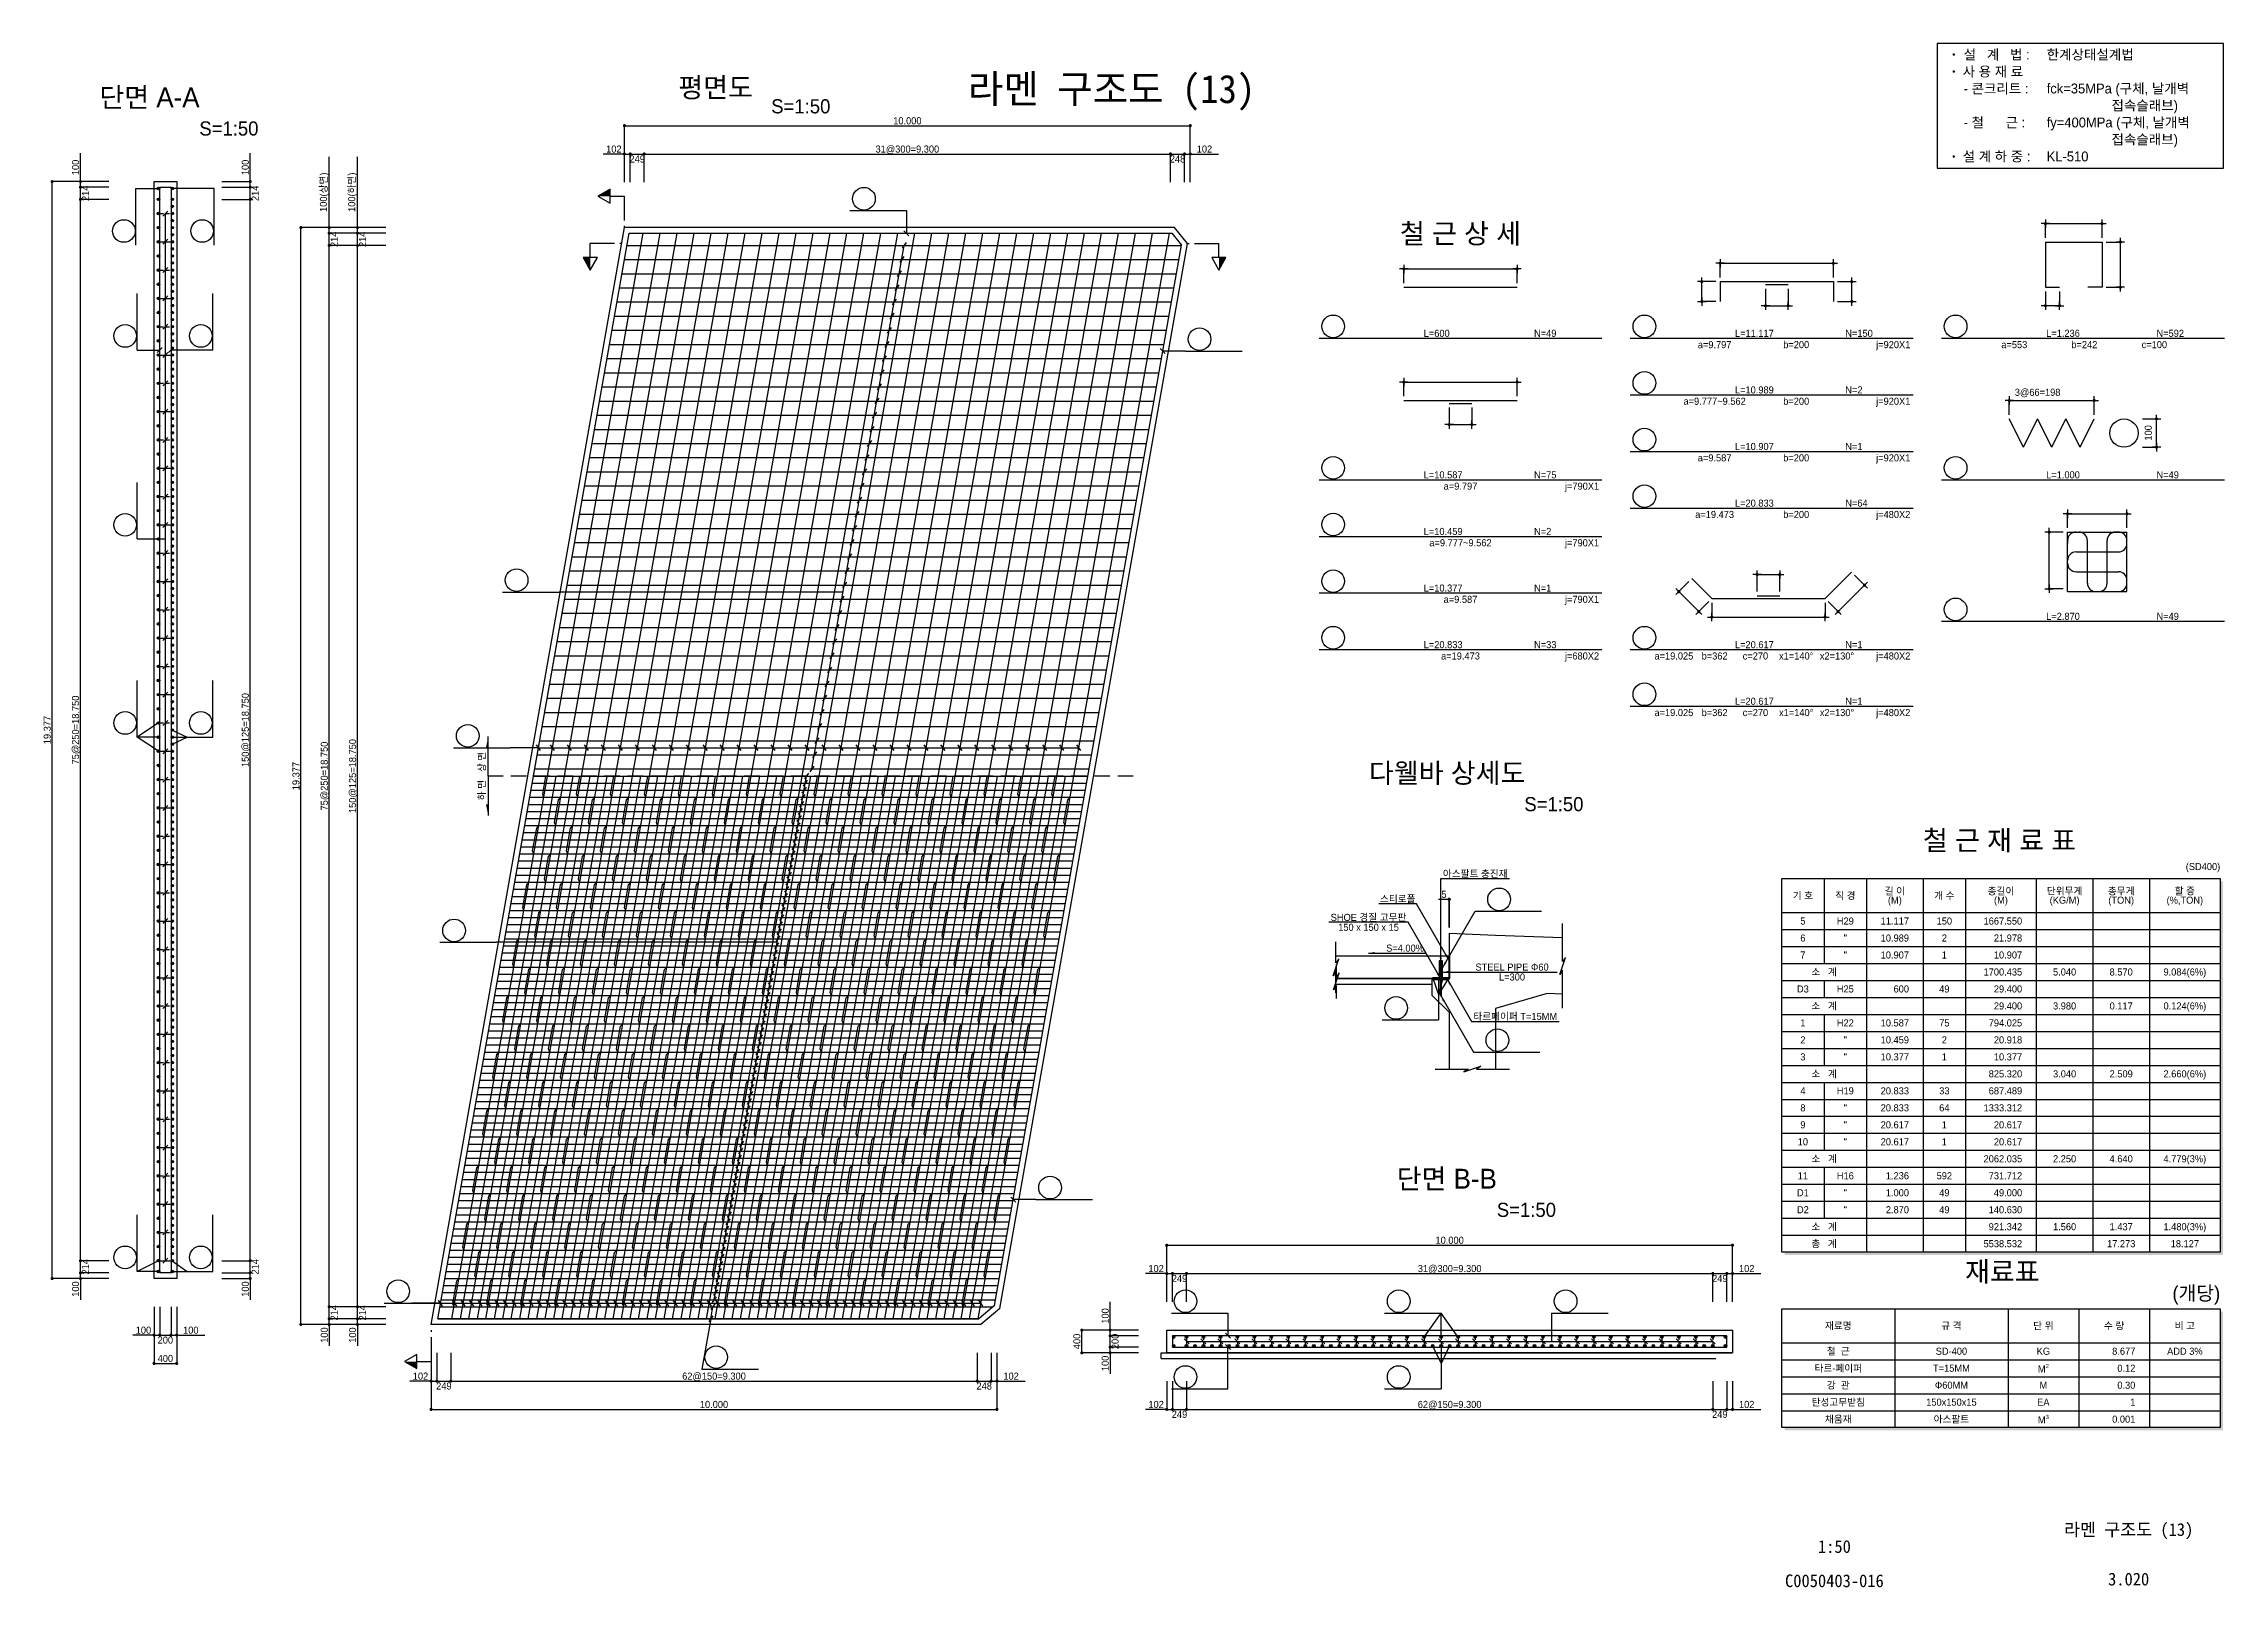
# Model space of a CAD drawing. Extents: x 2629709 to 3675628, y 1179 to 102095.
# Drawn here: x 3553006 to 3591545, y 1179 to 28450 of the extents above; entities that cross this region are included whole.
import ezdxf
from ezdxf.enums import TextEntityAlignment as Align

# ---------------------------------------------------------------- set-up
doc = ezdxf.new("R2010")
doc.units = 0
doc.header["$LTSCALE"] = 550
doc.header["$MEASUREMENT"] = 0
doc.linetypes.add('A-DASHD01', pattern=[0.75, 0.5, -0.25])
doc.linetypes.add('HIDDEN2', pattern=[0.1875, 0.125, -0.0625])
doc.layers.get('0').update_dxf_attribs({"linetype": 'CONTINUOUS'})
for name, color, linetype in [('CS-CNTL', 1, 'A-DASHD01'), ('CS-CONC-MAJR', 4, 'CONTINUOUS'), ('CS-CUTL', 1, 'CONTINUOUS'), ('CS-DIML', 1, 'CONTINUOUS'), ('CS-DIMS', 1, 'CONTINUOUS'), ('CS-DIMT', 3, 'CONTINUOUS'), ('CS-LEAT', 7, 'CONTINUOUS'), ('CS-MISC', 3, 'CONTINUOUS'), ('CS-NOTE', 3, 'CONTINUOUS'), ('CS-RBAR-EREC', 6, 'CONTINUOUS'), ('CS-RBAR-MAJR', 6, 'CONTINUOUS'), ('CS-SYMB', 3, 'CONTINUOUS'), ('CS-SYMB-LIN3', 1, 'CONTINUOUS'), ('CS-TABL-LIN1', 4, 'CONTINUOUS'), ('CS-TABL-LIN2', 1, 'CONTINUOUS'), ('CS-TABL-TEX2', 3, 'CONTINUOUS'), ('CS-TEXT', 3, 'CONTINUOUS'), ('CZ-TEX1', 6, 'CONTINUOUS'), ('CZ-TEX2', 3, 'CONTINUOUS'), ('TITLE-TEXT', 7, 'CONTINUOUS')]:
    doc.layers.add(name, color=color, linetype=linetype)
doc.styles.add('A_STANDARD', font='Dotum.ttf')
doc.styles.add('TB_TEXT', font='DotumChe.ttf')
doc.styles.add('TEXT_TBLT', font='txt_____.ttf', dxfattribs={"height": 0.125})
doc.styles.add('돋움', font='Dotum.ttf')

msp = doc.modelspace()

# ---------------------------------------------------------------- texts
at = {"layer": 'CS-DIMT', "style": 'A_STANDARD'}
for s, p in [('10.000', (3568270, 27025)), ('102', (3563083, 26525)), ('31@300=9.300', (3568270, 26525)), ('102', (3573520, 26525)), ('아스팔트 충진재', (3578305, 13724)), ('스티로폴', (3576936, 13279)), ('SHOE 경질 고무판', (3576420, 12952)), ('S=4.00%', (3577065, 12409)), ('STEEL PIPE Φ60', (3578956, 12074)), ('타르페이퍼 T=15MM', (3579013, 11202)), ('10.000', (3577853, 7248)), ('102', (3572666, 6748)), ('31@300=9.300', (3577853, 6748)), ('102', (3583103, 6748)), ('100', (3554770, 5660)), ('100', (3554770, 5660)), ('100', (3555607, 5660)), ('100', (3555607, 5660)), ('400', (3555157, 5160)), ('400', (3555157, 5160)), ('102', (3559666, 4848)), ('62@150=9.300', (3564853, 4848)), ('102', (3570103, 4848)), ('10.000', (3564853, 4348)), ('102', (3572666, 4348)), ('62@150=9.300', (3577853, 4348)), ('102', (3583103, 4348))]:
    msp.add_text(s, height=125, dxfattribs=at).set_placement(p, align=Align.CENTER)
for s, p in [('100', (3553632, 26263)), ('100', (3556632, 26263)), ('100(상면)', (3558013, 25825)), ('100(하면)', (3558513, 25825)), ('150@125=18.750', (3556632, 16324)), ('75@250=18.750', (3553632, 16324)), ('19.377', (3553132, 16324)), ('75@250=18.750', (3558028, 15511)), ('150@125=18.750', (3558528, 15511)), ('19.377', (3557528, 15511)), ('100', (3553632, 6448)), ('100', (3556632, 6448)), ('100', (3571828, 5973)), ('100', (3571828, 5973)), ('100', (3558028, 5635)), ('100', (3558528, 5635)), ('400', (3571328, 5523)), ('400', (3571328, 5523)), ('100', (3571828, 5135)), ('100', (3571828, 5135))]:
    msp.add_text(s, height=125, rotation=90, dxfattribs=at).set_placement(p, align=Align.CENTER)
for s, p in [('249', (3563496, 26475)), ('248', (3573044, 26475)), ('150 x 150 x 15', (3576420, 12902)), ('L=300', (3578956, 12024)), ('249', (3573079, 6698)), ('249', (3582628, 6698)), ('200', (3555157, 5610)), ('200', (3555157, 5610)), ('249', (3560079, 4798)), ('248', (3569628, 4798)), ('249', (3573079, 4298)), ('249', (3582628, 4298))]:
    msp.add_text(s, height=125, dxfattribs=at).set_placement(p, align=Align.TOP_CENTER)
for s, p in [('214', (3553682, 25806)), ('214', (3556682, 25806)), ('214', (3558078, 24993)), ('214', (3558578, 24993)), ('214', (3553682, 6842)), ('214', (3556682, 6842)), ('214', (3558078, 6029)), ('214', (3558578, 6029)), ('200', (3571878, 5523)), ('200', (3571878, 5523))]:
    msp.add_text(s, height=125, rotation=90, dxfattribs=at).set_placement(p, align=Align.TOP_CENTER)
msp.add_text('5', height=125, dxfattribs=at).set_placement((3577706, 13359))
at = {"layer": 'CS-SYMB', "linetype": 'Continuous', "style": 'A_STANDARD'}
for s, p in [('상 면', (3560812, 15761)), ('하 면', (3560812, 15263))]:
    msp.add_text(s, height=125, rotation=90, dxfattribs=at).set_placement(p, align=Align.CENTER)
at = {"layer": 'CS-TABL-TEX2', "style": 'A_STANDARD'}
msp.add_text('(SD400)', height=125, dxfattribs=at).set_placement((3591471, 13850), align=Align.RIGHT)
for s, p in [('길 이', (3585721, 13481)), ('총길이', (3587596, 13481)), ('단위무게', (3588721, 13481)), ('총무게', (3589721, 13481)), ('할 증', (3590846, 13481)), ('기 호', (3584096, 13400)), ('직 경', (3584846, 13400)), ('(M)', (3585721, 13319)), ('개 수', (3586596, 13400)), ('(M)', (3587596, 13319)), ('(KG/M)', (3588721, 13319)), ('(TON)', (3589721, 13319)), ('(%,TON)', (3590846, 13319)), ('5', (3584096, 12950)), ('H29', (3584846, 12950)), ('150', (3586596, 12950)), ('6', (3584096, 12650)), ('7', (3584096, 12350)), ('"', (3584846, 12650)), ('"', (3584846, 12350)), ('2', (3586596, 12650)), ('1', (3586596, 12350)), ('소   계', (3584471, 12050)), ('5.040', (3588721, 12050)), ('8.570', (3589721, 12050)), ('9.084(6%)', (3590846, 12050)), ('D3', (3584096, 11750)), ('H25', (3584846, 11750)), ('49', (3586596, 11750)), ('1', (3584096, 11150)), ('소   계', (3584471, 11450)), ('H22', (3584846, 11150)), ('75', (3586596, 11150)), ('3.980', (3588721, 11450)), ('0.117', (3589721, 11450)), ('0.124(6%)', (3590846, 11450)), ('2', (3584096, 10850)), ('"', (3584846, 10850)), ('2', (3586596, 10850)), ('3', (3584096, 10550)), ('"', (3584846, 10550)), ('1', (3586596, 10550)), ('소   계', (3584471, 10250)), ('3.040', (3588721, 10250)), ('2.509', (3589721, 10250)), ('2.660(6%)', (3590846, 10250)), ('4', (3584096, 9950)), ('8', (3584096, 9650)), ('H19', (3584846, 9950)), ('"', (3584846, 9650)), ('33', (3586596, 9950)), ('64', (3586596, 9650)), ('9', (3584096, 9350)), ('"', (3584846, 9350)), ('1', (3586596, 9350)), ('10', (3584096, 9050)), ('"', (3584846, 9050)), ('1', (3586596, 9050)), ('11', (3584096, 8450)), ('소   계', (3584471, 8750)), ('H16', (3584846, 8450)), ('592', (3586596, 8450)), ('2.250', (3588721, 8750)), ('4.640', (3589721, 8750)), ('4.779(3%)', (3590846, 8750)), ('D1', (3584096, 8150)), ('"', (3584846, 8150)), ('49', (3586596, 8150)), ('D2', (3584096, 7850)), ('"', (3584846, 7850)), ('49', (3586596, 7850)), ('소   계', (3584471, 7550)), ('총   계', (3584471, 7250)), ('1.560', (3588721, 7550)), ('1.437', (3589721, 7550)), ('1.480(3%)', (3590846, 7550)), ('17.273', (3589721, 7250)), ('18.127', (3590846, 7250)), ('재료명', (3584721, 5800)), ('규 격', (3586721, 5800)), ('단 위', (3588346, 5800)), ('수 량', (3589596, 5800)), ('비 고', (3590846, 5800)), ('철  근', (3584721, 5350)), ('SD-400', (3586721, 5350)), ('KG', (3588346, 5350)), ('ADD 3%', (3590846, 5350)), ('타르-페이퍼', (3584721, 5050)), ('T=15MM', (3586721, 5050)), ('강  관', (3584721, 4750)), ('Φ60MM', (3586721, 4750)), ('M', (3588346, 4750)), ('탄성고무받침', (3584721, 4450)), ('150x150x15', (3586721, 4450)), ('EA', (3588346, 4450)), ('채움재', (3584721, 4150)), ('아스팔트', (3586721, 4150))]:
    msp.add_text(s, height=125, dxfattribs=at).set_placement(p, align=Align.MIDDLE_CENTER)
for s, p in [('11.117', (3585971, 12950)), ('1667.550', (3587971, 12950)), ('10.989', (3585971, 12650)), ('10.907', (3585971, 12350)), ('21.978', (3587971, 12650)), ('10.907', (3587971, 12350)), ('1700.435', (3587971, 12050)), ('600', (3585971, 11750)), ('29.400', (3587971, 11750)), ('10.587', (3585971, 11150)), ('794.025', (3587971, 11150)), ('29.400', (3587971, 11450)), ('10.459', (3585971, 10850)), ('20.918', (3587971, 10850)), ('10.377', (3585971, 10550)), ('10.377', (3587971, 10550)), ('825.320', (3587971, 10250)), ('20.833', (3585971, 9950)), ('20.833', (3585971, 9650)), ('1333.312', (3587971, 9650)), ('687.489', (3587971, 9950)), ('20.617', (3585971, 9350)), ('20.617', (3587971, 9350)), ('20.617', (3585971, 9050)), ('20.617', (3587971, 9050)), ('1.236', (3585971, 8450)), ('2062.035', (3587971, 8750)), ('731.712', (3587971, 8450)), ('1.000', (3585971, 8150)), ('49.000', (3587971, 8150)), ('2.870', (3585971, 7850)), ('140.630', (3587971, 7850)), ('921.342', (3587971, 7550)), ('5538.532', (3587971, 7250)), ('8.677', (3589971, 5350)), ('0.12', (3589971, 5050)), ('0.30', (3589971, 4750)), ('1', (3589971, 4450)), ('0.001', (3589971, 4150))]:
    msp.add_text(s, height=125, dxfattribs=at).set_placement(p, align=Align.MIDDLE_RIGHT)
at = {"layer": 'CS-TABL-TEX2', "char_height": 125, "attachment_point": 5, "style": 'A_STANDARD'}
for s, insert in [('\\A1;\\A1;M{\\H0.6x;\\S2^;}', (3588346, 5050)), ('\\A1;\\A1;M{\\H0.6x;\\S3^;}', (3588346, 4150))]:
    msp.add_mtext(s, dxfattribs=dict(at, insert=insert))
at = {"layer": 'CS-TEXT', "style": 'A_STANDARD'}
for s, p in [('L=600', (3577395, 23270)), ('N=49', (3579345, 23270)), ('L=11.117', (3582895, 23270)), ('N=150', (3584845, 23270)), ('L=1.236', (3588395, 23270)), ('N=592', (3590345, 23270)), ('L=10.989', (3582895, 22270)), ('N=2', (3584845, 22270)), ('L=10.907', (3582895, 21270)), ('N=1', (3584845, 21270)), ('L=10.587', (3577395, 20770)), ('N=75', (3579345, 20770)), ('L=1.000', (3588395, 20770)), ('N=49', (3590345, 20770)), ('L=20.833', (3582895, 20270)), ('N=64', (3584845, 20270)), ('L=10.459', (3577395, 19770)), ('N=2', (3579345, 19770)), ('L=10.377', (3577395, 18770)), ('N=1', (3579345, 18770)), ('L=2.870', (3588395, 18270)), ('N=49', (3590345, 18270)), ('L=20.833', (3577395, 17770)), ('N=33', (3579345, 17770)), ('L=20.617', (3582895, 17770)), ('N=1', (3584845, 17770)), ('L=20.617', (3582895, 16770)), ('N=1', (3584845, 16770))]:
    msp.add_text(s, height=125, dxfattribs=at).set_placement(p)
for s, p in [('a=9.797', (3582536, 23070)), ('b=200', (3583978, 23070)), ('a=553', (3587832, 23070)), ('b=242', (3589070, 23070)), ('c=100', (3590307, 23070)), ('a=9.777~9.562', (3582536, 22070)), ('b=200', (3583978, 22070)), ('a=9.587', (3582536, 21070)), ('b=200', (3583978, 21070)), ('a=9.797', (3578045, 20570)), ('a=19.473', (3582536, 20070)), ('b=200', (3583978, 20070)), ('a=9.777~9.562', (3578045, 19570)), ('a=9.587', (3578045, 18570)), ('a=19.473', (3578045, 17570)), ('a=19.025', (3581816, 17570)), ('b=362', (3582536, 17570)), ('c=270', (3583257, 17570)), ('x1=140°', (3583978, 17570)), ('x2=130°', (3584699, 17570)), ('a=19.025', (3581816, 16570)), ('b=362', (3582536, 16570)), ('c=270', (3583257, 16570)), ('x1=140°', (3583978, 16570)), ('x2=130°', (3584699, 16570))]:
    msp.add_text(s, height=125, dxfattribs=at).set_placement(p, align=Align.CENTER)
for s, p in [('j=920X1', (3585995, 23070)), ('j=920X1', (3585995, 22070)), ('j=920X1', (3585995, 21070)), ('j=790X1', (3580495, 20570)), ('j=480X2', (3585995, 20070)), ('j=790X1', (3580495, 19570)), ('j=790X1', (3580495, 18570)), ('j=680X2', (3580495, 17570)), ('j=480X2', (3585995, 17570)), ('j=480X2', (3585995, 16570))]:
    msp.add_text(s, height=125, dxfattribs=at).set_placement(p, align=Align.RIGHT)
at = {"layer": 'CZ-TEX1', "style": 'A_STANDARD'}
msp.add_text('평면도', height=350, dxfattribs=at).set_placement((3564882, 27675), align=Align.MIDDLE_CENTER)
for s, p in [('단면 A-A', (3554877, 27326)), ('철 근 상 세', (3578045, 24920)), ('다웰바 상세도', (3577810, 15390)), ('철 근 재 료 표', (3587571, 14200)), ('단면 B-B', (3577803, 8223)), ('재료표', (3587621, 6582))]:
    msp.add_text(s, height=350, dxfattribs=at).set_placement(p, align=Align.CENTER)
at = {"layer": 'CZ-TEX2', "style": 'A_STANDARD'}
for p in [(3565864, 27218), (3555757, 26826), (3579173, 14890), (3578687, 7723)]:
    msp.add_text('S=1:50', height=250, dxfattribs=at).set_placement(p)
msp.add_text('(개당)', height=250, dxfattribs=at).set_placement((3591471, 6250), align=Align.RIGHT)
at = {"layer": 'TITLE-TEXT', "style": 'TB_TEXT'}
for s, height, p in [('라멘 구조도 (13)', 500, (3571878, 27650)), ('라멘 구조도 (13)', 225, (3589853, 2200)), ('1:50', 225, (3584653, 1900)), ('C0050403-016', 225, (3584653, 1295)), ('3.020', 225, (3589853, 1325))]:
    msp.add_text(s, height=height, dxfattribs=at).set_placement(p, align=Align.MIDDLE_CENTER)

# ---------------------------------------------------------------- blocks, each defined once
blk = doc.blocks.new('CXLEATK')
at = {"layer": 'CS-MISC'}
blk.add_line((-0.883885, 0.883882), (0.883882, -0.883882), dxfattribs=at)
blk = doc.blocks.new('CSBNUM1')
at = {"layer": 'CS-SYMB-LIN3'}
blk.add_line((0, 0), (20, 0), dxfattribs=at)
blk.add_circle((5, 4.2), 4, dxfattribs=at)
at = {"layer": 'CS-TEXT', "style": 'A_STANDARD', "flags": 1}
blk.add_attdef('RB_NO', text='', height=2.5, dxfattribs=at).set_placement((5, 4.2), align=Align.MIDDLE)
for tag, p in [('RB_DIA', (11.5, 1.5)), ('RB_LEN', (1.739, -3.958874))]:
    blk.add_attdef(tag, p, '', height=2.5, dxfattribs=at)
blk = doc.blocks.new('CXDECDL')
at = {"color": 6}
for p, q in [((-11.098049, 4.986941), (-11.098049, 0)), ((-2.483991, 0), (-11.098049, 0)), ((0, 0), (-0.601318, 0))]:
    blk.add_line(p, q, dxfattribs=at)
at = {"color": 3}
blk.add_lwpolyline([(-11.098049, 9.406796), (-13.598049, 4.986941), (-8.598049, 4.986941), (-11.098049, 9.406796)], dxfattribs=at)
at = {"color": 2}
blk.add_solid([(-11.098049, 9.406796), (-11.098049, 9.406796), (-11.098049, 4.986941), (-13.598049, 4.986941)], dxfattribs=at)
at = {"color": 6, "style": 'TEXT_TBLT', "flags": 1}
blk.add_attdef('SMKV', text='', height=2.5, rotation=270, dxfattribs=at).set_placement((-11.04837, 14.211395), align=Align.MIDDLE)
blk.add_attdef('SMKH', text='', height=2.5, dxfattribs=at).set_placement((-11.04837, 12.348254), align=Align.CENTER)
blk = doc.blocks.new('CXDECDR')
at = {"color": 6}
for p, q in [((0, 0), (0.601318, 0)), ((2.483991, 0), (11.098049, 0)), ((11.098049, 4.986941), (11.098049, 0))]:
    blk.add_line(p, q, dxfattribs=at)
at = {"color": 3}
blk.add_lwpolyline([(11.098049, 9.406796), (8.598049, 4.986941), (13.598049, 4.986941), (11.098049, 9.406796)], dxfattribs=at)
at = {"color": 2}
blk.add_solid([(11.098049, 9.406796), (11.098049, 9.406796), (11.098049, 4.986941), (13.598049, 4.986941)], dxfattribs=at)
at = {"color": 6, "style": 'TEXT_TBLT', "flags": 1}
blk.add_attdef('SMKV', text='', height=2.5, rotation=270, dxfattribs=at).set_placement((11.08062, 14.211395), align=Align.MIDDLE)
blk.add_attdef('SMKH', text='', height=2.5, dxfattribs=at).set_placement((11.08062, 12.348254), align=Align.CENTER)
blk = doc.blocks.new('CXDECDR-H')
at = {"color": 6}
for p, q in [((0, 0), (0.601318, 0)), ((2.483991, 0), (11.098049, 0)), ((11.098049, 4.986941), (11.098049, 0))]:
    blk.add_line(p, q, dxfattribs=at)
at = {"color": 3}
blk.add_lwpolyline([(11.098049, 9.406796), (8.598049, 4.986941), (13.598049, 4.986941), (11.098049, 9.406796)], dxfattribs=at)
at = {"color": 2}
blk.add_solid([(11.098049, 9.406796), (11.098049, 9.406796), (11.098049, 4.986941), (13.598049, 4.986941)], dxfattribs=at)
at = {"color": 6, "style": 'TEXT_TBLT', "flags": 1}
blk.add_attdef('SMKV', text='', height=2.5, rotation=90, dxfattribs=at).set_placement((11.08062, 14.211395), align=Align.MIDDLE)
blk.add_attdef('SMKH', text='', height=2.5, rotation=180, dxfattribs=at).set_placement((11.08062, 14.853699), align=Align.CENTER)
blk = doc.blocks.new('CXDECDL-H')
at = {"color": 6}
for p, q in [((-11.098049, 4.986941), (-11.098049, 0)), ((-2.483991, 0), (-11.098049, 0)), ((0, 0), (-0.601318, 0))]:
    blk.add_line(p, q, dxfattribs=at)
at = {"color": 3}
blk.add_lwpolyline([(-11.098049, 9.406796), (-13.598049, 4.986941), (-8.598049, 4.986941), (-11.098049, 9.406796)], dxfattribs=at)
at = {"color": 2}
blk.add_solid([(-11.098049, 9.406796), (-11.098049, 9.406796), (-11.098049, 4.986941), (-13.598049, 4.986941)], dxfattribs=at)
at = {"color": 6, "style": 'TEXT_TBLT', "flags": 1}
blk.add_attdef('SMKV', text='', height=2.5, rotation=90, dxfattribs=at).set_placement((-11.04837, 14.211395), align=Align.MIDDLE)
blk.add_attdef('SMKH', text='', height=2.5, rotation=180, dxfattribs=at).set_placement((-11.115478, 14.853699), align=Align.CENTER)
blk = doc.blocks.new('CXDIMDT2')
at = {"layer": 'CS-MISC', "const_width": 0.5}
blk.add_lwpolyline([(0.25, 0, 1), (-0.25, 0, 1)], format="xyb", close=True, dxfattribs=at)
blk = doc.blocks.new('CSBSEC1')
at = {"layer": 'CS-RBAR-MAJR', "const_width": 0.45}
blk.add_lwpolyline([(0.225, 0, 1), (-0.225, 0, 1)], format="xyb", close=True, dxfattribs=at)
at = {"layer": 'CS-RBAR-MAJR'}
blk.add_circle((0, 0), 0.45, dxfattribs=at)
blk = doc.blocks.new('CSBSHPE-A00')
at = {"layer": 'CS-DIMS'}
for p, q in [((-20, 8), (-20, 5)), ((20, 8), (20, 5)), ((-18.5, 6.5), (-21.5, 6.5)), ((-20, 1.5), (-20, 6.5)), ((-20, 6.5), (20, 6.5)), ((21.5, 6.5), (18.5, 6.5)), ((20, 1.5), (20, 6.5))]:
    blk.add_line(p, q, dxfattribs=at)
at = {"layer": 'CS-DIMS', "const_width": 0.55}
for points in [[(-19.725, 6.5, 1), (-20.275, 6.5, 1)], [(20.275, 6.5, 1), (19.725, 6.5, 1)]]:
    blk.add_lwpolyline(points, format="xyb", close=True, dxfattribs=at)
at = {"layer": 'CS-RBAR-EREC'}
blk.add_line((-20, 0), (20, 0), dxfattribs=at)
at = {"layer": 'CS-TEXT', "style": 'A_STANDARD', "flags": 1}
blk.add_attdef('A', text='', height=2.5, dxfattribs=at).set_placement((-0.000047, 8.166619), align=Align.CENTER)
blk = doc.blocks.new('CSBNUM1-JEWON')
at = {"layer": 'CS-SYMB-LIN3'}
blk.add_circle((5, 4.2), 4, dxfattribs=at)
at = {"layer": 'CS-TEXT', "style": 'A_STANDARD', "flags": 1}
blk.add_attdef('RB_NO', text='', height=2.5, dxfattribs=at).set_placement((5, 4.2), align=Align.MIDDLE)
for tag, p in [('RB_DIA', (11.5, 1.5)), ('RB_LEN', (1.739, -3.958874))]:
    blk.add_attdef(tag, p, '', height=2.5, dxfattribs=at)
blk = doc.blocks.new('CSBSHPE-A01')
at = {"layer": 'CS-DIMS'}
for p, q in [((-20, 8), (-20, 5)), ((20, 5), (20, 8)), ((-18.5, 6.5), (-21.5, 6.5)), ((-20, 1.5), (-20, 6.5)), ((-20, 6.5), (20, 6.5)), ((18.5, 6.5), (21.5, 6.5)), ((20, 1.5), (20, 6.5)), ((-4, -2.5), (-4, -8.5)), ((-4, -7), (-4, -10)), ((4, -2.5), (4, -8.5)), ((4, -10), (4, -7)), ((-2.5, -8.5), (-5.5, -8.5)), ((-4, -8.5), (4, -8.5)), ((2.5, -8.5), (5.5, -8.5))]:
    blk.add_line(p, q, dxfattribs=at)
at = {"layer": 'CS-DIMS', "const_width": 0.55}
for points in [[(-19.725, 6.5, 1), (-20.275, 6.5, 1)], [(20.275, 6.5, 1), (19.725, 6.5, 1)], [(-3.725, -8.5, 1), (-4.275, -8.5, 1)], [(4.275, -8.5, 1), (3.725, -8.5, 1)]]:
    blk.add_lwpolyline(points, format="xyb", close=True, dxfattribs=at)
at = {"layer": 'CS-RBAR-EREC'}
for p, q in [((-20, 0), (20, 0)), ((-4, -1), (4, -1))]:
    blk.add_line(p, q, dxfattribs=at)
at = {"layer": 'CS-TEXT', "style": 'A_STANDARD', "flags": 1}
for tag, p in [('A', (0, 8.166667)), ('J', (0, -6.833333))]:
    blk.add_attdef(tag, text='', height=2.5, dxfattribs=at).set_placement(p, align=Align.CENTER)
blk = doc.blocks.new('CSBSHPE-D01')
at = {"layer": 'CS-DIMS'}
for p, q in [((-20, 8), (-20, 5)), ((20, 5), (20, 8)), ((-25, 0), (-28, 0)), ((-26.5, -1.5), (-26.5, 1.5)), ((-26.5, -7), (-26.5, 0)), ((-21.5, 0), (-26.5, 0)), ((-18.5, 6.5), (-21.5, 6.5)), ((-20, 1.5), (-20, 6.5)), ((-20, 6.5), (20, 6.5)), ((18.5, 6.5), (21.5, 6.5)), ((20, 1.5), (20, 6.5)), ((21.5, 0), (26.5, 0)), ((25, 0), (28, 0)), ((26.5, -1.5), (26.5, 1.5)), ((26.5, -7), (26.5, 0)), ((-28, -7), (-25, -7)), ((-26.5, -5.5), (-26.5, -8.5)), ((-21.5, -7), (-26.5, -7)), ((-4, -2.5), (-4, -8.5)), ((-4, -7), (-4, -10)), ((4, -2.5), (4, -8.5)), ((4, -10), (4, -7)), ((21.5, -7), (26.5, -7)), ((25, -7), (28, -7)), ((26.5, -8.5), (26.5, -5.5)), ((-2.5, -8.5), (-5.5, -8.5)), ((-4, -8.5), (4, -8.5)), ((2.5, -8.5), (5.5, -8.5))]:
    blk.add_line(p, q, dxfattribs=at)
at = {"layer": 'CS-DIMS', "const_width": 0.55}
for points in [[(-26.225, 0, 1), (-26.775, 0, 1)], [(-19.725, 6.5, 1), (-20.275, 6.5, 1)], [(20.275, 6.5, 1), (19.725, 6.5, 1)], [(26.775, 0, 1), (26.225, 0, 1)], [(-26.225, -7, 1), (-26.775, -7, 1)], [(26.775, -7, 1), (26.225, -7, 1)], [(-3.725, -8.5, 1), (-4.275, -8.5, 1)], [(4.275, -8.5, 1), (3.725, -8.5, 1)]]:
    blk.add_lwpolyline(points, format="xyb", close=True, dxfattribs=at)
at = {"layer": 'CS-RBAR-EREC'}
for p, q in [((-20, 0), (-20, -7)), ((-20, 0), (20, 0)), ((20, 0), (20, -7)), ((-4, -1), (4, -1))]:
    blk.add_line(p, q, dxfattribs=at)
at = {"layer": 'CS-TEXT', "style": 'A_STANDARD', "flags": 1}
for tag, p in [('A', (0, 8.166667)), ('J', (0, -6.833333))]:
    blk.add_attdef(tag, text='', height=2.5, dxfattribs=at).set_placement(p, align=Align.CENTER)
for tag, p in [('B', (-28.166667, -3.430843)), ('C', (24.833333, -3.430843))]:
    blk.add_attdef(tag, text='', height=2.5, rotation=90, dxfattribs=at).set_placement(p, align=Align.CENTER)
blk = doc.blocks.new('CSBSHPE-H02')
at = {"layer": 'CS-DIMS'}
for p, q in [((-10, 8), (-10, 5)), ((10, 5), (10, 8)), ((-8.5, 6.5), (-11.5, 6.5)), ((-10, 1.5), (-10, 6.5)), ((-10, 6.5), (10, 6.5)), ((8.5, 6.5), (11.5, 6.5)), ((10, 1.5), (10, 6.5)), ((11.5, 0), (16.5, 0)), ((18, 0), (15, 0)), ((16.5, -1.5), (16.5, 1.5)), ((16.5, -16), (16.5, 0)), ((16.5, -17.5), (16.5, -14.5)), ((-8.5, -22.5), (-11.5, -22.5)), ((-10, -17.5), (-10, -22.5)), ((-10, -21), (-10, -24)), ((-5, -22.5), (-10, -22.5)), ((-6.5, -22.5), (-3.5, -22.5)), ((-5, -17.5), (-5, -22.5)), ((-5, -24), (-5, -21)), ((11.5, -16), (16.5, -16)), ((18, -16), (15, -16))]:
    blk.add_line(p, q, dxfattribs=at)
at = {"layer": 'CS-DIMS', "const_width": 0.55}
for points in [[(-9.725, 6.5, 1), (-10.275, 6.5, 1)], [(10.275, 6.5, 1), (9.725, 6.5, 1)], [(16.775, 0, 1), (16.225, 0, 1)], [(-9.725, -22.5, 1), (-10.275, -22.5, 1)], [(-4.725, -22.5, 1), (-5.275, -22.5, 1)], [(16.775, -16, 1), (16.225, -16, 1)]]:
    blk.add_lwpolyline(points, format="xyb", close=True, dxfattribs=at)
at = {"layer": 'CS-RBAR-EREC'}
for p, q in [((-10, 0), (10, 0)), ((-10, 0), (-10, -16)), ((10, 0), (10, -16)), ((-10, -16), (-5, -16)), ((10, -16), (5, -16))]:
    blk.add_line(p, q, dxfattribs=at)
at = {"layer": 'CS-TEXT', "style": 'A_STANDARD', "flags": 1}
for tag, p in [('A', (0, 8.166667)), ('C', (-7.5, -20.833333))]:
    blk.add_attdef(tag, text='', height=2.5, dxfattribs=at).set_placement(p, align=Align.CENTER)
blk.add_attdef('B', text='', height=2.5, rotation=90, dxfattribs=at).set_placement((14.833333, -7.930843), align=Align.CENTER)
blk = doc.blocks.new('CSBSHPE-K00')
at = {"layer": 'CS-DIMS'}
for p, q in [((-15, 8), (-15, 5)), ((15, 5), (15, 8)), ((-13.5, 6.5), (-16.5, 6.5)), ((-15, 1.5), (-15, 6.5)), ((-15, 6.5), (15, 6.5)), ((13.5, 6.5), (16.5, 6.5)), ((15, 1.5), (15, 6.5)), ((32.023334, 0), (37.023334, 0)), ((35.523334, 0), (38.523334, 0)), ((37.023334, -1.5), (37.023334, 1.5)), ((37.023334, -10), (37.023334, 0)), ((32.023334, -10), (37.023334, -10)), ((38.523334, -10), (35.523334, -10)), ((37.023334, -8.5), (37.023334, -11.5))]:
    blk.add_line(p, q, dxfattribs=at)
at = {"layer": 'CS-DIMS', "const_width": 0.55}
for points in [[(-14.725, 6.5, 1), (-15.275, 6.5, 1)], [(15.275, 6.5, 1), (14.725, 6.5, 1)], [(37.298334, 0, 1), (36.748334, 0, 1)], [(37.298334, -10, 1), (36.748334, -10, 1)]]:
    blk.add_lwpolyline(points, format="xyb", close=True, dxfattribs=at)
at = {"layer": 'CS-DIMS'}
for centre, start, end in [((37.023334, 0), 90, 270), ((37.023334, 0), 270, 90), ((37.023334, -10), 90, 270), ((37.023334, -10), 270, 90)]:
    blk.add_arc(centre, 0.275, start, end, dxfattribs=at)
at = {"layer": 'CS-RBAR-EREC'}
for p, q in [((-10, -10), (-15, 0)), ((-10, -10), (-5, 0)), ((0, -10), (-5, 0)), ((0, -10), (5, 0)), ((10, -10), (5, 0)), ((10, -10), (15, 0))]:
    blk.add_line(p, q, dxfattribs=at)
blk.add_circle((25.523334, -5), 5, dxfattribs=at)
at = {"layer": 'CS-SYMB', "color": 3, "style": 'A_STANDARD'}
blk.add_text('3@66=198', height=2.5, dxfattribs=at).set_placement((-5, 8.166667), align=Align.CENTER)
blk.add_text('100', height=2.5, rotation=90, dxfattribs=at).set_placement((35.356668, -4.930843), align=Align.CENTER)
blk = doc.blocks.new('CSBSHPE-X08')
at = {"layer": 'CS-DIMS'}
for p, q in [((-17, 5.5), (-17, 8.5)), ((-9, 13.5), (-12, 13.5)), ((-10.5, 15), (-10.5, 12)), ((-10.5, 8.5), (-10.5, 13.5)), ((-10.5, 13.5), (10.5, 13.5)), ((9, 13.5), (12, 13.5)), ((10.5, 12), (10.5, 15)), ((10.5, 8.5), (10.5, 13.5)), ((-15.5, 7), (-18.5, 7)), ((-12, 7), (-17, 7)), ((-17, -13), (-17, 7)), ((-18.5, -13), (-15.5, -13)), ((-17, -11.5), (-17, -14.5)), ((-12, -13), (-17, -13))]:
    blk.add_line(p, q, dxfattribs=at)
at = {"layer": 'CS-DIMS', "const_width": 0.55}
for points in [[(-10.225, 13.5, 1), (-10.775, 13.5, 1)], [(10.775, 13.5, 1), (10.225, 13.5, 1)], [(-16.725, 7, 1), (-17.275, 7, 1)], [(-16.725, -13, 1), (-17.275, -13, 1)]]:
    blk.add_lwpolyline(points, format="xyb", close=True, dxfattribs=at)
at = {"layer": 'CS-RBAR-EREC'}
for p, q in [((-10.5, 7), (10.5, 7)), ((-10.5, -14), (-10.5, 7)), ((-10.5, 4), (-10.5, 3)), ((-7.5, 7), (-6.5, 7)), ((-7.5, 0), (7.5, 0)), ((-3.5, -11), (-3.5, 4)), ((3.5, -11), (3.5, 4)), ((7.5, 7), (6.5, 7)), ((10.5, -14), (10.5, 7)), ((10.5, 3), (10.5, 4)), ((-10.5, -4), (-10.5, -3)), ((-7.5, -7), (7.5, -7)), ((-10.5, -14), (10.5, -14)), ((10.5, -11), (10.5, -10))]:
    blk.add_line(p, q, dxfattribs=at)
for centre, start, end in [((-7.5, 4), 90, 180), ((-7.5, -3), 90, 180), ((-6.5, 4), 0, 90), ((6.5, 4), 90, 180), ((7.5, 4), 0, 90), ((7.5, 3), 270, 360), ((-7.5, -4), 180, 270), ((7.5, -10), 0, 90), ((-0.5, -11), 180, 270), ((0.5, -11), 270, 360), ((7.5, -11), 270, 360)]:
    blk.add_arc(centre, 3, start, end, dxfattribs=at)
at = {"layer": 'CS-TEXT', "style": 'A_STANDARD', "flags": 1}
blk.add_attdef('3@100=300', text='', height=2.5, dxfattribs=at).set_placement((0, 15.167), align=Align.CENTER)
blk.add_attdef('3@100=300', text='', height=2.5, rotation=90, dxfattribs=at).set_placement((-18.667, -2.931), align=Align.CENTER)
blk = doc.blocks.new('CSBSHPE-G82')
at = {"layer": 'CS-DIMS'}
for p, q in [((-2.5, 8.5), (-5.5, 8.5)), ((-4, 7), (-4, 10)), ((-4, 2.5), (-4, 8.5)), ((-4, 8.5), (4, 8.5)), ((2.5, 8.5), (5.5, 8.5)), ((4, 10), (4, 7)), ((4, 2.5), (4, 8.5)), ((30.444402, 8.323082), (33.979936, 4.787548)), ((-30.606602, 3.535534), (-32.727922, 1.414214)), ((-30.606602, 1.414214), (-32.727922, 3.535534)), ((-28.131728, 6.010408), (-31.667262, 2.474874)), ((-24.596194, -4.596194), (-31.667262, 2.474874)), ((24.596194, -4.596194), (33.979936, 4.787548)), ((35.040596, 3.726888), (32.919276, 5.848208)), ((32.919276, 3.726888), (35.040596, 5.848208)), ((-25.656854, -5.656854), (-23.535534, -3.535534)), ((-25.656854, -3.535534), (-23.535534, -5.656854)), ((-21.06066, -1.06066), (-24.596194, -4.596194)), ((-21.5, -6.5), (-18.5, -6.5)), ((-20, -1.5), (-20, -6.5)), ((-20, -8), (-20, -5)), ((-20, -6.5), (20, -6.5)), ((18.5, -6.5), (21.5, -6.5)), ((20, -1.5), (20, -6.5)), ((20, -8), (20, -5)), ((21.06066, -1.06066), (24.596194, -4.596194)), ((25.656854, -5.656854), (23.535534, -3.535534)), ((23.535534, -5.656854), (25.656854, -3.535534))]:
    blk.add_line(p, q, dxfattribs=at)
for points, const_width in [([(-3.725, 8.5, -1), (-4.275, 8.5, -1)], 0.55), ([(3.725, 8.5, -1), (4.275, 8.5, -1)], 0.55), ([(-31.392262, 2.474873, 1), (-31.942262, 2.474873, 1)], 0.55), ([(34.254936, 4.787547, 1), (33.704936, 4.787547, 1)], 0.55), ([(-24.321195, -4.596194, 1), (-24.871193, -4.596194, 1)], 0.549999), ([(-19.725, -6.5, 1), (-20.275, -6.5, 1)], 0.55), ([(20.275, -6.5, 1), (19.725, -6.5, 1)], 0.55), ([(24.871193, -4.596194, 1), (24.321195, -4.596194, 1)], 0.549999)]:
    blk.add_lwpolyline(points, format="xyb", close=True, dxfattribs=dict(at, const_width=const_width))
at = {"layer": 'CS-RBAR-EREC'}
for p, q in [((20, 0), (29.383742, 9.383742)), ((-20, 0), (-27.071068, 7.071068)), ((-20, 0), (20, 0)), ((-4, 1), (4, 1))]:
    blk.add_line(p, q, dxfattribs=at)
at = {"layer": 'CS-TEXT', "style": 'A_STANDARD', "flags": 1}
for tag, p in [('J', (0, 10.166667)), ('B', (0, -4.833333))]:
    blk.add_attdef(tag, text='', height=2.5, dxfattribs=at).set_placement(p, align=Align.CENTER)
for tag, rotation, p in [('A', 315, (-26.904316, 0.06895)), ('C', 45, (28.147626, 1.321638))]:
    blk.add_attdef(tag, text='', height=2.5, rotation=rotation, dxfattribs=at).set_placement(p, align=Align.CENTER)
blk = doc.blocks.new('A$Cc22b2ba3')
at = {"layer": 'CS-LEAT', "linetype": 'ByBlock'}
blk.add_lwpolyline([(-10615, -4900), (-500, -4900), (-500, -500), (-10615, -500)], close=True, dxfattribs=at)
at = {"layer": 'CS-NOTE', "linetype": 'ByBlock', "const_width": 43.7}
for points in [[(-10054, -887, 1), (-10011, -887, 1)], [(-10054, -1487, 1), (-10011, -1487, 1)], [(-10054, -4487, 1), (-10011, -4487, 1)]]:
    blk.add_lwpolyline(points, format="xyb", close=True, dxfattribs=at)
at = {"layer": 'CS-NOTE', "linetype": 'ByBlock', "style": '돋움'}
for s, p in [('설   계   법 : ', (-9684, -1060)), ('한계상태설계법', (-6747, -1060)), ('사 용 재 료', (-9716, -1660)), ('- 콘크리트 :', (-9684, -2260)), ('fck=35MPa (구체, 날개벽', (-6747, -2260)), ('- 철      근 :', (-9684, -3460)), ('fy=400MPa (구체, 날개벽', (-6747, -3460)), ('                  접속슬래브)', (-6747, -2860)), ('                  접속슬래브)', (-6747, -4060)), ('설 계 하 중 :', (-9716, -4660)), ('KL-510', (-6747, -4660))]:
    blk.add_text(s, height=350, dxfattribs=at).set_placement(p)

# ---------------------------------------------------------------- linework, layer by layer
at = {"layer": 'CS-CNTL'}
msp.add_line((3572262, 15512), (3560862, 15512), dxfattribs=at)
at = {"layer": 'CS-CONC-MAJR'}
for p, q in [((3554957, 6635), (3554957, 26013)), ((3554957, 26013), (3555357, 26013)), ((3555357, 26013), (3555357, 6635)), ((3559853, 5823), (3563270, 25200)), ((3572988, 25200), (3563270, 25200)), ((3573221, 24921), (3572988, 25200)), ((3569903, 6103), (3573221, 24921)), ((3577848, 12734), (3578661, 12703)), ((3577848, 11934), (3577848, 12734)), ((3575843, 12334), (3577843, 12334)), ((3577843, 12334), (3577843, 11934)), ((3577843, 11934), (3577843, 12334)), ((3577843, 12334), (3577848, 12334)), ((3577848, 12334), (3577848, 11934)), ((3578661, 12703), (3579848, 12658)), ((3577548, 11949), (3577548, 11934)), ((3577666, 11949), (3577548, 11949)), ((3577666, 12249), (3577666, 11949)), ((3577726, 12249), (3577666, 12249)), ((3577726, 11949), (3577726, 12249)), ((3577843, 11949), (3577726, 11949)), ((3577843, 12325), (3577848, 12330)), ((3577843, 12297), (3577848, 12302)), ((3577843, 12269), (3577848, 12274)), ((3577843, 12240), (3577848, 12245)), ((3577843, 12212), (3577848, 12217)), ((3577843, 12184), (3577848, 12189)), ((3577843, 12156), (3577848, 12161)), ((3577843, 12127), (3577848, 12132)), ((3577843, 12099), (3577848, 12104)), ((3577843, 12071), (3577848, 12076)), ((3577843, 12042), (3577848, 12047)), ((3577843, 12014), (3577848, 12019)), ((3577843, 11986), (3577848, 11991)), ((3577843, 11958), (3577848, 11963)), ((3577843, 11934), (3577843, 11949)), ((3577843, 11934), (3575843, 11934)), ((3575853, 11934), (3577843, 11934)), ((3575853, 11834), (3577548, 11834)), ((3577548, 11934), (3577253, 11934)), ((3577543, 11934), (3577848, 11934)), ((3577543, 11634), (3577543, 11934)), ((3577848, 11334), (3577543, 11634)), ((3577621, 11934), (3577548, 11934)), ((3577548, 11934), (3577548, 11919)), ((3577552, 11919), (3577548, 11923)), ((3577548, 11919), (3577621, 11919)), ((3577573, 11919), (3577558, 11934)), ((3577594, 11919), (3577579, 11934)), ((3577615, 11919), (3577600, 11934)), ((3577621, 11934), (3577621, 11919)), ((3577771, 11934), (3577621, 11934)), ((3577621, 11919), (3577621, 11934)), ((3577621, 11919), (3577771, 11919)), ((3577771, 11919), (3577771, 11934)), ((3577843, 11934), (3577771, 11934)), ((3577771, 11934), (3577771, 11919)), ((3577775, 11919), (3577771, 11923)), ((3577771, 11919), (3577843, 11919)), ((3577796, 11919), (3577781, 11934)), ((3577817, 11919), (3577802, 11934)), ((3577837, 11919), (3577822, 11934)), ((3577843, 11919), (3577843, 11934)), ((3577848, 11934), (3577843, 11934)), ((3579574, 11669), (3578661, 11403)), ((3579848, 11658), (3579574, 11669)), ((3577848, 10334), (3577848, 11334)), ((3578661, 11403), (3578661, 10334)), ((3555357, 6635), (3554957, 6635)), ((3569571, 5823), (3559853, 5823)), ((3569903, 6103), (3569571, 5823)), ((3572853, 5323), (3572853, 5723)), ((3572853, 5723), (3582853, 5723)), ((3582853, 5723), (3582853, 5323)), ((3572753, 5323), (3582853, 5323)), ((3572753, 5223), (3572753, 5323)), ((3572753, 5223), (3582558, 5223)), ((3582853, 5323), (3572853, 5323))]:
    msp.add_line(p, q, dxfattribs=at)
at = {"layer": 'CS-CUTL'}
for p, q in [((3579848, 12233), (3579848, 12908)), ((3575843, 12209), (3575843, 12584)), ((3575793, 11984), (3575893, 12284)), ((3575843, 12059), (3575793, 11984)), ((3575803, 11734), (3575903, 12034)), ((3575893, 12284), (3575843, 12209)), ((3575843, 11684), (3575843, 12059)), ((3575853, 11959), (3575853, 12184)), ((3575903, 12034), (3575853, 11959)), ((3579798, 12008), (3579898, 12308)), ((3579848, 12083), (3579798, 12008)), ((3579898, 12308), (3579848, 12233)), ((3579848, 11408), (3579848, 12083)), ((3575853, 11809), (3575803, 11734)), ((3575853, 11584), (3575853, 11809)), ((3577598, 10334), (3578180, 10334)), ((3578105, 10284), (3578405, 10384)), ((3578180, 10334), (3578105, 10284)), ((3578405, 10384), (3578330, 10334)), ((3578330, 10334), (3578911, 10334))]:
    msp.add_line(p, q, dxfattribs=at)
at = {"layer": 'CS-DIML'}
for p, q in [((3563270, 26500), (3563270, 27025)), ((3563270, 27000), (3573270, 27000)), ((3573270, 26500), (3573270, 27025)), ((3553657, 26013), (3553657, 26513)), ((3556657, 26013), (3556657, 26513)), ((3558053, 25200), (3558053, 26450)), ((3558553, 25200), (3558553, 26450)), ((3563270, 26500), (3562895, 26500)), ((3563270, 26000), (3563270, 26525)), ((3563270, 26500), (3563372, 26500)), ((3563372, 26000), (3563372, 26525)), ((3563372, 26500), (3563620, 26500)), ((3563620, 26000), (3563620, 26525)), ((3563620, 26500), (3572920, 26500)), ((3572920, 26000), (3572920, 26525)), ((3572920, 26500), (3573169, 26500)), ((3573169, 26000), (3573169, 26525)), ((3573169, 26500), (3573270, 26500)), ((3573270, 26000), (3573270, 26525)), ((3573270, 26500), (3573770, 26500)), ((3553657, 26013), (3553132, 26013)), ((3553157, 6635), (3553157, 26013)), ((3554157, 26013), (3553632, 26013)), ((3554157, 25913), (3553632, 25913)), ((3553657, 25913), (3553657, 26013)), ((3553657, 25699), (3553657, 25913)), ((3554635, 25890), (3555035, 25890)), ((3556017, 25890), (3555280, 25890)), ((3556157, 26013), (3556682, 26013)), ((3556157, 25913), (3556682, 25913)), ((3556657, 25913), (3556657, 26013)), ((3556657, 25699), (3556657, 25913)), ((3554157, 25699), (3553632, 25699)), ((3553657, 6949), (3553657, 25699)), ((3555157, 6949), (3555157, 25449)), ((3556157, 25699), (3556682, 25699)), ((3556657, 6949), (3556657, 25699)), ((3568253, 25500), (3568253, 25100)), ((3558053, 25200), (3557528, 25200)), ((3557553, 5823), (3557553, 25200)), ((3558553, 25200), (3558028, 25200)), ((3558553, 25100), (3558028, 25100)), ((3558053, 25100), (3558053, 25200)), ((3558053, 24886), (3558053, 25100)), ((3559053, 25200), (3558528, 25200)), ((3559053, 25100), (3558528, 25100)), ((3558553, 25100), (3558553, 25200)), ((3558553, 24886), (3558553, 25100)), ((3558553, 24886), (3558028, 24886)), ((3558053, 6136), (3558053, 24886)), ((3559053, 24886), (3558528, 24886)), ((3558553, 6136), (3558553, 24886)), ((3566584, 15636), (3568215, 24886)), ((3575545, 23245), (3580545, 23245)), ((3581045, 23245), (3586045, 23245)), ((3586545, 23245), (3591545, 23245)), ((3554657, 23036), (3555057, 23036)), ((3555995, 23036), (3555257, 23036)), ((3573184, 23019), (3572784, 23019)), ((3581045, 22245), (3586045, 22245)), ((3581045, 21245), (3586045, 21245)), ((3575545, 20745), (3580545, 20745)), ((3586545, 20745), (3591545, 20745)), ((3581045, 20245), (3586045, 20245)), ((3554657, 19699), (3555157, 19699)), ((3575545, 19745), (3580545, 19745)), ((3567135, 18761), (3562115, 18761)), ((3575545, 18745), (3580545, 18745)), ((3586545, 18245), (3591545, 18245)), ((3575545, 17745), (3580545, 17745)), ((3581045, 17745), (3586045, 17745)), ((3581045, 16745), (3586045, 16745)), ((3555035, 16449), (3554657, 16199)), ((3555035, 16199), (3554657, 16199)), ((3555035, 15949), (3554657, 16199)), ((3555280, 16324), (3555545, 16199)), ((3555280, 16199), (3555545, 16199)), ((3555280, 16074), (3555545, 16199)), ((3555545, 16199), (3555995, 16199)), ((3561751, 16011), (3561251, 16011)), ((3561751, 16011), (3571300, 16011)), ((3564856, 6261), (3566487, 15511)), ((3577696, 13699), (3578914, 13699)), ((3577696, 12199), (3577696, 13699)), ((3577268, 13254), (3576603, 13254)), ((3577846, 12254), (3577268, 13254)), ((3577656, 13334), (3577843, 13334)), ((3577726, 12123), (3578303, 13123)), ((3577843, 12834), (3577843, 13359)), ((3577843, 13334), (3577848, 13334)), ((3577848, 12834), (3577848, 13359)), ((3578303, 13123), (3578803, 13123)), ((3578477, 13123), (3578476, 13123)), ((3577118, 12927), (3575721, 12927)), ((3577696, 11927), (3577118, 12927)), ((3565969, 12574), (3561009, 12574)), ((3576421, 12384), (3576709, 12384)), ((3576709, 12384), (3577421, 12384)), ((3577726, 12049), (3578159, 12049)), ((3578159, 12049), (3579753, 12049)), ((3577555, 11941), (3577659, 11654)), ((3577659, 11941), (3577659, 11654)), ((3577732, 11941), (3577659, 11654)), ((3577836, 11941), (3577659, 11654)), ((3577659, 11654), (3577659, 11204)), ((3577696, 11634), (3578273, 10634)), ((3577807, 11927), (3578240, 11177)), ((3578240, 11177), (3579786, 11177)), ((3578273, 10634), (3578773, 10634)), ((3578447, 10634), (3578446, 10634)), ((3570541, 8030), (3570141, 8030)), ((3554157, 6949), (3553632, 6949)), ((3553657, 6735), (3553657, 6949)), ((3555035, 6949), (3554657, 6758)), ((3555280, 6949), (3555545, 6758)), ((3556157, 6949), (3556682, 6949)), ((3556657, 6735), (3556657, 6949)), ((3572853, 6723), (3572853, 7248)), ((3572853, 7223), (3582853, 7223)), ((3582853, 6723), (3582853, 7248)), ((3553657, 6635), (3553132, 6635)), ((3554157, 6735), (3553632, 6735)), ((3554157, 6635), (3553632, 6635)), ((3553657, 6635), (3553657, 6735)), ((3553657, 6635), (3553657, 6260)), ((3555035, 6758), (3554657, 6758)), ((3555280, 6758), (3555545, 6758)), ((3555545, 6758), (3555995, 6758)), ((3556157, 6735), (3556682, 6735)), ((3556157, 6635), (3556682, 6635)), ((3556657, 6635), (3556657, 6735)), ((3556657, 6635), (3556657, 6260)), ((3572853, 6723), (3572478, 6723)), ((3572853, 6223), (3572853, 6748)), ((3572853, 6723), (3572955, 6723)), ((3572955, 6223), (3572955, 6748)), ((3572955, 6723), (3573203, 6723)), ((3573203, 6223), (3573203, 6748)), ((3573203, 6723), (3582503, 6723)), ((3582503, 6223), (3582503, 6748)), ((3582503, 6723), (3582752, 6723)), ((3582752, 6223), (3582752, 6748)), ((3582752, 6723), (3582853, 6723)), ((3582853, 6223), (3582853, 6748)), ((3582853, 6723), (3583353, 6723)), ((3560021, 6199), (3559521, 6199)), ((3560021, 6199), (3569570, 6199)), ((3571853, 5723), (3571853, 6223)), ((3571853, 5723), (3571853, 6223)), ((3554957, 6135), (3554957, 5610)), ((3554957, 6135), (3554957, 5610)), ((3555057, 6135), (3555057, 5610)), ((3555057, 6135), (3555057, 5610)), ((3555257, 6135), (3555257, 5610)), ((3555257, 6135), (3555257, 5610)), ((3555357, 6135), (3555357, 5610)), ((3555357, 6135), (3555357, 5610)), ((3558053, 5823), (3557528, 5823)), ((3558553, 6136), (3558028, 6136)), ((3558553, 5923), (3558028, 5923)), ((3558553, 5823), (3558028, 5823)), ((3558053, 5923), (3558053, 6136)), ((3558053, 5823), (3558053, 5923)), ((3558053, 5823), (3558053, 5448)), ((3559053, 6136), (3558528, 6136)), ((3559053, 5923), (3558528, 5923)), ((3559053, 5823), (3558528, 5823)), ((3558553, 5923), (3558553, 6136)), ((3558553, 5823), (3558553, 5923)), ((3558553, 5823), (3558553, 5448)), ((3564796, 5923), (3564640, 5036)), ((3564796, 5923), (3564834, 6136)), ((3573935, 6023), (3573935, 5623)), ((3577403, 5600), (3577703, 6023)), ((3578003, 5600), (3577703, 6023)), ((3577703, 5600), (3577703, 6023)), ((3579653, 6023), (3579653, 5523)), ((3554957, 5635), (3554582, 5635)), ((3554957, 5635), (3554582, 5635)), ((3554957, 5635), (3554957, 5110)), ((3554957, 5635), (3555057, 5635)), ((3554957, 5635), (3554957, 5110)), ((3554957, 5635), (3555057, 5635)), ((3555057, 5635), (3555257, 5635)), ((3555057, 5635), (3555257, 5635)), ((3555257, 5635), (3555357, 5635)), ((3555257, 5635), (3555357, 5635)), ((3555357, 5635), (3555357, 5110)), ((3555357, 5635), (3555857, 5635)), ((3555357, 5635), (3555357, 5110)), ((3555357, 5635), (3555857, 5635)), ((3571853, 5723), (3571328, 5723)), ((3571853, 5723), (3571328, 5723)), ((3571353, 5323), (3571353, 5723)), ((3571353, 5323), (3571353, 5723)), ((3572353, 5723), (3571828, 5723)), ((3572353, 5723), (3571828, 5723)), ((3572353, 5623), (3571828, 5623)), ((3572353, 5623), (3571828, 5623)), ((3572353, 5423), (3571828, 5423)), ((3572353, 5423), (3571828, 5423)), ((3571853, 5623), (3571853, 5723)), ((3571853, 5623), (3571853, 5723)), ((3571853, 5423), (3571853, 5623)), ((3571853, 5423), (3571853, 5623)), ((3571853, 5323), (3571853, 5423)), ((3571853, 5323), (3571853, 5423)), ((3573203, 5523), (3582503, 5523)), ((3573935, 4685), (3573935, 5423)), ((3577553, 5445), (3577703, 5135)), ((3577853, 5445), (3577703, 5135)), ((3577703, 5445), (3577703, 5135)), ((3554957, 5135), (3555357, 5135)), ((3554957, 5135), (3555357, 5135)), ((3559853, 5323), (3559853, 4798)), ((3559955, 5323), (3559955, 4798)), ((3560203, 5323), (3560203, 4798)), ((3569503, 5323), (3569503, 4798)), ((3569752, 5323), (3569752, 4798)), ((3569853, 5323), (3569853, 4798)), ((3571853, 5323), (3571328, 5323)), ((3571853, 5323), (3571328, 5323)), ((3572353, 5323), (3571828, 5323)), ((3572353, 5323), (3571828, 5323)), ((3571853, 5323), (3571853, 4948)), ((3571853, 5323), (3571853, 4948)), ((3577703, 5135), (3577703, 4685)), ((3559853, 4823), (3559478, 4823)), ((3559853, 4823), (3559853, 4298)), ((3559853, 4823), (3559955, 4823)), ((3559955, 4823), (3560203, 4823)), ((3560203, 4823), (3569503, 4823)), ((3569503, 4823), (3569752, 4823)), ((3569752, 4823), (3569853, 4823)), ((3569853, 4823), (3569853, 4298)), ((3569853, 4823), (3570353, 4823)), ((3572853, 4823), (3572853, 4298)), ((3572955, 4823), (3572955, 4298)), ((3573203, 4823), (3573203, 4298)), ((3582503, 4823), (3582503, 4298)), ((3582752, 4823), (3582752, 4298)), ((3582853, 4823), (3582853, 4298)), ((3559853, 4323), (3569853, 4323)), ((3572853, 4323), (3572478, 4323)), ((3572853, 4323), (3572955, 4323)), ((3572955, 4323), (3573203, 4323)), ((3573203, 4323), (3582503, 4323)), ((3582503, 4323), (3582752, 4323)), ((3582752, 4323), (3582853, 4323)), ((3582853, 4323), (3583353, 4323))]:
    msp.add_line(p, q, dxfattribs=at)
for points in [[(3576421, 12384), (3576531, 12366), (3576421, 12384), (3576531, 12403)], [(3577846, 12254), (3577807, 12359), (3577846, 12254), (3577775, 12340)], [(3577696, 11927), (3577657, 12031), (3577696, 11927), (3577625, 12013)], [(3577696, 12199), (3577714, 12309), (3577696, 12199), (3577677, 12309)], [(3577726, 12123), (3577797, 12209), (3577726, 12123), (3577765, 12227)], [(3577726, 12049), (3577836, 12031), (3577726, 12049), (3577836, 12068)], [(3577696, 11634), (3577735, 11530), (3577696, 11634), (3577767, 11548)], [(3577807, 11927), (3577846, 11822), (3577807, 11927), (3577878, 11841)]]:
    msp.add_solid(points, dxfattribs=at)
at = {"layer": 'CS-RBAR-EREC', "linetype": 'HIDDEN2'}
for p, q in [((3555057, 25449), (3555257, 25449)), ((3555057, 24449), (3555257, 24449)), ((3555057, 23449), (3555257, 23449)), ((3555057, 22449), (3555257, 22449)), ((3555057, 21449), (3555257, 21449)), ((3555057, 20449), (3555257, 20449)), ((3555057, 19449), (3555257, 19449)), ((3555057, 18449), (3555257, 18449)), ((3555057, 17449), (3555257, 17449)), ((3555057, 16449), (3555257, 16449)), ((3555057, 15449), (3555257, 15449)), ((3555057, 14449), (3555257, 14449)), ((3555057, 13449), (3555257, 13449)), ((3555057, 12449), (3555257, 12449)), ((3555057, 11449), (3555257, 11449)), ((3555057, 10449), (3555257, 10449)), ((3555057, 9449), (3555257, 9449)), ((3555057, 8449), (3555257, 8449)), ((3555057, 7449), (3555257, 7449)), ((3573503, 5623), (3573503, 5423)), ((3574103, 5623), (3574103, 5423)), ((3574703, 5623), (3574703, 5423)), ((3575303, 5623), (3575303, 5423)), ((3575903, 5623), (3575903, 5423)), ((3576503, 5623), (3576503, 5423)), ((3577103, 5623), (3577103, 5423)), ((3577703, 5623), (3577703, 5423)), ((3578303, 5623), (3578303, 5423)), ((3578903, 5623), (3578903, 5423)), ((3579503, 5623), (3579503, 5423)), ((3580103, 5623), (3580103, 5423)), ((3580703, 5623), (3580703, 5423)), ((3581303, 5623), (3581303, 5423)), ((3581903, 5623), (3581903, 5423)), ((3582503, 5623), (3582503, 5423))]:
    msp.add_line(p, q, dxfattribs=at)
at = {"layer": 'CS-RBAR-EREC', "linetype": 'Continuous'}
for p, q in [((3555057, 24949), (3555257, 24949)), ((3555057, 23949), (3555257, 23949)), ((3555057, 22949), (3555257, 22949)), ((3555057, 21949), (3555257, 21949)), ((3555057, 20949), (3555257, 20949)), ((3555057, 19949), (3555257, 19949)), ((3555057, 18949), (3555257, 18949)), ((3555057, 17949), (3555257, 17949)), ((3555057, 16949), (3555257, 16949)), ((3555057, 15949), (3555257, 15949)), ((3555057, 14949), (3555257, 14949)), ((3555057, 13949), (3555257, 13949)), ((3555057, 12949), (3555257, 12949)), ((3555057, 11949), (3555257, 11949)), ((3555057, 10949), (3555257, 10949)), ((3555057, 9949), (3555257, 9949)), ((3555057, 8949), (3555257, 8949)), ((3555057, 7949), (3555257, 7949)), ((3555057, 6949), (3555257, 6949)), ((3573203, 5623), (3573203, 5423)), ((3573803, 5623), (3573803, 5423)), ((3574403, 5623), (3574403, 5423)), ((3575003, 5623), (3575003, 5423)), ((3575603, 5623), (3575603, 5423)), ((3576203, 5623), (3576203, 5423)), ((3576803, 5623), (3576803, 5423)), ((3577403, 5623), (3577403, 5423)), ((3578003, 5623), (3578003, 5423)), ((3578603, 5623), (3578603, 5423)), ((3579203, 5623), (3579203, 5423)), ((3579803, 5623), (3579803, 5423)), ((3580403, 5623), (3580403, 5423)), ((3581003, 5623), (3581003, 5423)), ((3581603, 5623), (3581603, 5423)), ((3582203, 5623), (3582203, 5423))]:
    msp.add_line(p, q, dxfattribs=at)
at = {"layer": 'CS-RBAR-EREC'}
for p, q in [((3561825, 15190), (3561881, 15512)), ((3562425, 15190), (3562481, 15512)), ((3563025, 15190), (3563081, 15512)), ((3563625, 15190), (3563681, 15512)), ((3564225, 15190), (3564281, 15512)), ((3564825, 15190), (3564881, 15512)), ((3565425, 15190), (3565481, 15512)), ((3566025, 15190), (3566081, 15512)), ((3566625, 15190), (3566681, 15512)), ((3567225, 15190), (3567281, 15512)), ((3567825, 15190), (3567881, 15512)), ((3568425, 15190), (3568481, 15512)), ((3569025, 15190), (3569081, 15512)), ((3569625, 15190), (3569681, 15512)), ((3570225, 15190), (3570281, 15512)), ((3570825, 15190), (3570881, 15512)), ((3561846, 15136), (3561825, 15190)), ((3562037, 14690), (3562107, 15092)), ((3562107, 15092), (3562146, 15136)), ((3562446, 15136), (3562425, 15190)), ((3562637, 14690), (3562707, 15092)), ((3562707, 15092), (3562746, 15136)), ((3563046, 15136), (3563025, 15190)), ((3563237, 14690), (3563307, 15092)), ((3563307, 15092), (3563346, 15136)), ((3563646, 15136), (3563625, 15190)), ((3563837, 14690), (3563907, 15092)), ((3563907, 15092), (3563946, 15136)), ((3564246, 15136), (3564225, 15190)), ((3564437, 14690), (3564507, 15092)), ((3564507, 15092), (3564546, 15136)), ((3564846, 15136), (3564825, 15190)), ((3565037, 14690), (3565107, 15092)), ((3565107, 15092), (3565146, 15136)), ((3565446, 15136), (3565425, 15190)), ((3565637, 14690), (3565707, 15092)), ((3565707, 15092), (3565746, 15136)), ((3566046, 15136), (3566025, 15190)), ((3566237, 14690), (3566307, 15092)), ((3566307, 15092), (3566346, 15136)), ((3566646, 15136), (3566625, 15190)), ((3566837, 14690), (3566907, 15092)), ((3566907, 15092), (3566946, 15136)), ((3567246, 15136), (3567225, 15190)), ((3567437, 14690), (3567507, 15092)), ((3567507, 15092), (3567546, 15136)), ((3567846, 15136), (3567825, 15190)), ((3568037, 14690), (3568107, 15092)), ((3568107, 15092), (3568146, 15136)), ((3568446, 15136), (3568425, 15190)), ((3568637, 14690), (3568707, 15092)), ((3568707, 15092), (3568746, 15136)), ((3569046, 15136), (3569025, 15190)), ((3569237, 14690), (3569307, 15092)), ((3569307, 15092), (3569346, 15136)), ((3569646, 15136), (3569625, 15190)), ((3569837, 14690), (3569907, 15092)), ((3569907, 15092), (3569946, 15136)), ((3570246, 15136), (3570225, 15190)), ((3570437, 14690), (3570507, 15092)), ((3570507, 15092), (3570546, 15136)), ((3570846, 15136), (3570825, 15190)), ((3571037, 14690), (3571107, 15092)), ((3571107, 15092), (3571146, 15136)), ((3562057, 14636), (3562037, 14690)), ((3562657, 14636), (3562637, 14690)), ((3563257, 14636), (3563237, 14690)), ((3563857, 14636), (3563837, 14690)), ((3564457, 14636), (3564437, 14690)), ((3565057, 14636), (3565037, 14690)), ((3565657, 14636), (3565637, 14690)), ((3566257, 14636), (3566237, 14690)), ((3566857, 14636), (3566837, 14690)), ((3567457, 14636), (3567437, 14690)), ((3568057, 14636), (3568037, 14690)), ((3568657, 14636), (3568637, 14690)), ((3569257, 14636), (3569237, 14690)), ((3569857, 14636), (3569837, 14690)), ((3570457, 14636), (3570437, 14690)), ((3571057, 14636), (3571037, 14690)), ((3561648, 14190), (3561719, 14592)), ((3561719, 14592), (3561757, 14636)), ((3562248, 14190), (3562319, 14592)), ((3562319, 14592), (3562357, 14636)), ((3562848, 14190), (3562919, 14592)), ((3562919, 14592), (3562957, 14636)), ((3563448, 14190), (3563519, 14592)), ((3563519, 14592), (3563557, 14636)), ((3564048, 14190), (3564119, 14592)), ((3564119, 14592), (3564157, 14636)), ((3564648, 14190), (3564719, 14592)), ((3564719, 14592), (3564757, 14636)), ((3565248, 14190), (3565319, 14592)), ((3565319, 14592), (3565357, 14636)), ((3565848, 14190), (3565919, 14592)), ((3565919, 14592), (3565957, 14636)), ((3566448, 14190), (3566519, 14592)), ((3566519, 14592), (3566557, 14636)), ((3567048, 14190), (3567119, 14592)), ((3567119, 14592), (3567157, 14636)), ((3567648, 14190), (3567719, 14592)), ((3567719, 14592), (3567757, 14636)), ((3568248, 14190), (3568319, 14592)), ((3568319, 14592), (3568357, 14636)), ((3568848, 14190), (3568919, 14592)), ((3568919, 14592), (3568957, 14636)), ((3569448, 14190), (3569519, 14592)), ((3569519, 14592), (3569557, 14636)), ((3570048, 14190), (3570119, 14592)), ((3570119, 14592), (3570157, 14636)), ((3570648, 14190), (3570719, 14592)), ((3570719, 14592), (3570757, 14636)), ((3561669, 14136), (3561648, 14190)), ((3561860, 13690), (3561931, 14092)), ((3561931, 14092), (3561969, 14136)), ((3562269, 14136), (3562248, 14190)), ((3562460, 13690), (3562531, 14092)), ((3562531, 14092), (3562569, 14136)), ((3562869, 14136), (3562848, 14190)), ((3563060, 13690), (3563131, 14092)), ((3563131, 14092), (3563169, 14136)), ((3563469, 14136), (3563448, 14190)), ((3563660, 13690), (3563731, 14092)), ((3563731, 14092), (3563769, 14136)), ((3564069, 14136), (3564048, 14190)), ((3564260, 13690), (3564331, 14092)), ((3564331, 14092), (3564369, 14136)), ((3564669, 14136), (3564648, 14190)), ((3564860, 13690), (3564931, 14092)), ((3564931, 14092), (3564969, 14136)), ((3565269, 14136), (3565248, 14190)), ((3565460, 13690), (3565531, 14092)), ((3565531, 14092), (3565569, 14136)), ((3565869, 14136), (3565848, 14190)), ((3566060, 13690), (3566131, 14092)), ((3566131, 14092), (3566169, 14136)), ((3566469, 14136), (3566448, 14190)), ((3566660, 13690), (3566731, 14092)), ((3566731, 14092), (3566769, 14136)), ((3567069, 14136), (3567048, 14190)), ((3567260, 13690), (3567331, 14092)), ((3567331, 14092), (3567369, 14136)), ((3567669, 14136), (3567648, 14190)), ((3567860, 13690), (3567931, 14092)), ((3567931, 14092), (3567969, 14136)), ((3568269, 14136), (3568248, 14190)), ((3568460, 13690), (3568531, 14092)), ((3568531, 14092), (3568569, 14136)), ((3568869, 14136), (3568848, 14190)), ((3569060, 13690), (3569131, 14092)), ((3569131, 14092), (3569169, 14136)), ((3569469, 14136), (3569448, 14190)), ((3569660, 13690), (3569731, 14092)), ((3569731, 14092), (3569769, 14136)), ((3570069, 14136), (3570048, 14190)), ((3570260, 13690), (3570331, 14092)), ((3570331, 14092), (3570369, 14136)), ((3570669, 14136), (3570648, 14190)), ((3570860, 13690), (3570931, 14092)), ((3570931, 14092), (3570969, 14136)), ((3561472, 13190), (3561543, 13592)), ((3561543, 13592), (3561581, 13636)), ((3561881, 13636), (3561860, 13690)), ((3562072, 13190), (3562143, 13592)), ((3562143, 13592), (3562181, 13636)), ((3562481, 13636), (3562460, 13690)), ((3562672, 13190), (3562743, 13592)), ((3562743, 13592), (3562781, 13636)), ((3563081, 13636), (3563060, 13690)), ((3563272, 13190), (3563343, 13592)), ((3563343, 13592), (3563381, 13636)), ((3563681, 13636), (3563660, 13690)), ((3563872, 13190), (3563943, 13592)), ((3563943, 13592), (3563981, 13636)), ((3564281, 13636), (3564260, 13690)), ((3564472, 13190), (3564543, 13592)), ((3564543, 13592), (3564581, 13636)), ((3564881, 13636), (3564860, 13690)), ((3565072, 13190), (3565143, 13592)), ((3565143, 13592), (3565181, 13636)), ((3565481, 13636), (3565460, 13690)), ((3565672, 13190), (3565743, 13592)), ((3565743, 13592), (3565781, 13636)), ((3566081, 13636), (3566060, 13690)), ((3566272, 13190), (3566343, 13592)), ((3566343, 13592), (3566381, 13636)), ((3566681, 13636), (3566660, 13690)), ((3566872, 13190), (3566943, 13592)), ((3566943, 13592), (3566981, 13636)), ((3567281, 13636), (3567260, 13690)), ((3567472, 13190), (3567543, 13592)), ((3567543, 13592), (3567581, 13636)), ((3567881, 13636), (3567860, 13690)), ((3568072, 13190), (3568143, 13592)), ((3568143, 13592), (3568181, 13636)), ((3568481, 13636), (3568460, 13690)), ((3568672, 13190), (3568743, 13592)), ((3568743, 13592), (3568781, 13636)), ((3569081, 13636), (3569060, 13690)), ((3569272, 13190), (3569343, 13592)), ((3569343, 13592), (3569381, 13636)), ((3569681, 13636), (3569660, 13690)), ((3569872, 13190), (3569943, 13592)), ((3569943, 13592), (3569981, 13636)), ((3570281, 13636), (3570260, 13690)), ((3570472, 13190), (3570543, 13592)), ((3570543, 13592), (3570581, 13636)), ((3570881, 13636), (3570860, 13690)), ((3561493, 13136), (3561472, 13190)), ((3561755, 13092), (3561793, 13136)), ((3562093, 13136), (3562072, 13190)), ((3562355, 13092), (3562393, 13136)), ((3562693, 13136), (3562672, 13190)), ((3562955, 13092), (3562993, 13136)), ((3563293, 13136), (3563272, 13190)), ((3563555, 13092), (3563593, 13136)), ((3563893, 13136), (3563872, 13190)), ((3564155, 13092), (3564193, 13136)), ((3564493, 13136), (3564472, 13190)), ((3564755, 13092), (3564793, 13136)), ((3565093, 13136), (3565072, 13190)), ((3565355, 13092), (3565393, 13136)), ((3565693, 13136), (3565672, 13190)), ((3565955, 13092), (3565993, 13136)), ((3566293, 13136), (3566272, 13190)), ((3566555, 13092), (3566593, 13136)), ((3566893, 13136), (3566872, 13190)), ((3567155, 13092), (3567193, 13136)), ((3567493, 13136), (3567472, 13190)), ((3567755, 13092), (3567793, 13136)), ((3568093, 13136), (3568072, 13190)), ((3568355, 13092), (3568393, 13136)), ((3568693, 13136), (3568672, 13190)), ((3568955, 13092), (3568993, 13136)), ((3569293, 13136), (3569272, 13190)), ((3569555, 13092), (3569593, 13136)), ((3569893, 13136), (3569872, 13190)), ((3570155, 13092), (3570193, 13136)), ((3570493, 13136), (3570472, 13190)), ((3570755, 13092), (3570793, 13136)), ((3561684, 12690), (3561755, 13092)), ((3562284, 12690), (3562355, 13092)), ((3562884, 12690), (3562955, 13092)), ((3563484, 12690), (3563555, 13092)), ((3564084, 12690), (3564155, 13092)), ((3564684, 12690), (3564755, 13092)), ((3565284, 12690), (3565355, 13092)), ((3565884, 12690), (3565955, 13092)), ((3566484, 12690), (3566555, 13092)), ((3567084, 12690), (3567155, 13092)), ((3567684, 12690), (3567755, 13092)), ((3568284, 12690), (3568355, 13092)), ((3568884, 12690), (3568955, 13092)), ((3569484, 12690), (3569555, 13092)), ((3570084, 12690), (3570155, 13092)), ((3570684, 12690), (3570755, 13092)), ((3561296, 12190), (3561367, 12592)), ((3561367, 12592), (3561405, 12636)), ((3561705, 12636), (3561684, 12690)), ((3561896, 12190), (3561967, 12592)), ((3561967, 12592), (3562005, 12636)), ((3562305, 12636), (3562284, 12690)), ((3562496, 12190), (3562567, 12592)), ((3562567, 12592), (3562605, 12636)), ((3562905, 12636), (3562884, 12690)), ((3563096, 12190), (3563167, 12592)), ((3563167, 12592), (3563205, 12636)), ((3563505, 12636), (3563484, 12690)), ((3563696, 12190), (3563767, 12592)), ((3563767, 12592), (3563805, 12636)), ((3564105, 12636), (3564084, 12690)), ((3564296, 12190), (3564367, 12592)), ((3564367, 12592), (3564405, 12636)), ((3564705, 12636), (3564684, 12690)), ((3564896, 12190), (3564967, 12592)), ((3564967, 12592), (3565005, 12636)), ((3565305, 12636), (3565284, 12690)), ((3565496, 12190), (3565567, 12592)), ((3565567, 12592), (3565605, 12636)), ((3565905, 12636), (3565884, 12690)), ((3566096, 12190), (3566167, 12592)), ((3566167, 12592), (3566205, 12636)), ((3566505, 12636), (3566484, 12690)), ((3566696, 12190), (3566767, 12592)), ((3566767, 12592), (3566805, 12636)), ((3567105, 12636), (3567084, 12690)), ((3567296, 12190), (3567367, 12592)), ((3567367, 12592), (3567405, 12636)), ((3567705, 12636), (3567684, 12690)), ((3567896, 12190), (3567967, 12592)), ((3567967, 12592), (3568005, 12636)), ((3568305, 12636), (3568284, 12690)), ((3568496, 12190), (3568567, 12592)), ((3568567, 12592), (3568605, 12636)), ((3568905, 12636), (3568884, 12690)), ((3569096, 12190), (3569167, 12592)), ((3569167, 12592), (3569205, 12636)), ((3569505, 12636), (3569484, 12690)), ((3569696, 12190), (3569767, 12592)), ((3569767, 12592), (3569805, 12636)), ((3570105, 12636), (3570084, 12690)), ((3570296, 12190), (3570367, 12592)), ((3570367, 12592), (3570405, 12636)), ((3570705, 12636), (3570684, 12690)), ((3561317, 12136), (3561296, 12190)), ((3561508, 11690), (3561578, 12092)), ((3561578, 12092), (3561617, 12136)), ((3561917, 12136), (3561896, 12190)), ((3562108, 11690), (3562178, 12092)), ((3562178, 12092), (3562217, 12136)), ((3562517, 12136), (3562496, 12190)), ((3562708, 11690), (3562778, 12092)), ((3562778, 12092), (3562817, 12136)), ((3563117, 12136), (3563096, 12190)), ((3563308, 11690), (3563378, 12092)), ((3563378, 12092), (3563417, 12136)), ((3563717, 12136), (3563696, 12190)), ((3563908, 11690), (3563978, 12092)), ((3563978, 12092), (3564017, 12136)), ((3564317, 12136), (3564296, 12190)), ((3564508, 11690), (3564578, 12092)), ((3564578, 12092), (3564617, 12136)), ((3564917, 12136), (3564896, 12190)), ((3565108, 11690), (3565178, 12092)), ((3565178, 12092), (3565217, 12136)), ((3565517, 12136), (3565496, 12190)), ((3565708, 11690), (3565778, 12092)), ((3565778, 12092), (3565817, 12136)), ((3566117, 12136), (3566096, 12190)), ((3566308, 11690), (3566378, 12092)), ((3566378, 12092), (3566417, 12136)), ((3566717, 12136), (3566696, 12190)), ((3566908, 11690), (3566978, 12092)), ((3566978, 12092), (3567017, 12136)), ((3567317, 12136), (3567296, 12190)), ((3567508, 11690), (3567578, 12092)), ((3567578, 12092), (3567617, 12136)), ((3567917, 12136), (3567896, 12190)), ((3568108, 11690), (3568178, 12092)), ((3568178, 12092), (3568217, 12136)), ((3568517, 12136), (3568496, 12190)), ((3568708, 11690), (3568778, 12092)), ((3568778, 12092), (3568817, 12136)), ((3569117, 12136), (3569096, 12190)), ((3569308, 11690), (3569378, 12092)), ((3569378, 12092), (3569417, 12136)), ((3569717, 12136), (3569696, 12190)), ((3569908, 11690), (3569978, 12092)), ((3569978, 12092), (3570017, 12136)), ((3570317, 12136), (3570296, 12190)), ((3570508, 11690), (3570578, 12092)), ((3570578, 12092), (3570617, 12136)), ((3561119, 11190), (3561190, 11592)), ((3561190, 11592), (3561229, 11636)), ((3561529, 11636), (3561508, 11690)), ((3561719, 11190), (3561790, 11592)), ((3561790, 11592), (3561829, 11636)), ((3562129, 11636), (3562108, 11690)), ((3562319, 11190), (3562390, 11592)), ((3562390, 11592), (3562429, 11636)), ((3562729, 11636), (3562708, 11690)), ((3562919, 11190), (3562990, 11592)), ((3562990, 11592), (3563029, 11636)), ((3563329, 11636), (3563308, 11690)), ((3563519, 11190), (3563590, 11592)), ((3563590, 11592), (3563629, 11636)), ((3563929, 11636), (3563908, 11690)), ((3564119, 11190), (3564190, 11592)), ((3564190, 11592), (3564229, 11636)), ((3564529, 11636), (3564508, 11690)), ((3564719, 11190), (3564790, 11592)), ((3564790, 11592), (3564829, 11636)), ((3565129, 11636), (3565108, 11690)), ((3565319, 11190), (3565390, 11592)), ((3565390, 11592), (3565429, 11636)), ((3565729, 11636), (3565708, 11690)), ((3565919, 11190), (3565990, 11592)), ((3565990, 11592), (3566029, 11636)), ((3566329, 11636), (3566308, 11690)), ((3566519, 11190), (3566590, 11592)), ((3566590, 11592), (3566629, 11636)), ((3566929, 11636), (3566908, 11690)), ((3567119, 11190), (3567190, 11592)), ((3567190, 11592), (3567229, 11636)), ((3567529, 11636), (3567508, 11690)), ((3567719, 11190), (3567790, 11592)), ((3567790, 11592), (3567829, 11636)), ((3568129, 11636), (3568108, 11690)), ((3568319, 11190), (3568390, 11592)), ((3568390, 11592), (3568429, 11636)), ((3568729, 11636), (3568708, 11690)), ((3568919, 11190), (3568990, 11592)), ((3568990, 11592), (3569029, 11636)), ((3569329, 11636), (3569308, 11690)), ((3569519, 11190), (3569590, 11592)), ((3569590, 11592), (3569629, 11636)), ((3569929, 11636), (3569908, 11690)), ((3570119, 11190), (3570190, 11592)), ((3570190, 11592), (3570229, 11636)), ((3570529, 11636), (3570508, 11690)), ((3561140, 11136), (3561119, 11190)), ((3561740, 11136), (3561719, 11190)), ((3562340, 11136), (3562319, 11190)), ((3562940, 11136), (3562919, 11190)), ((3563540, 11136), (3563519, 11190)), ((3564140, 11136), (3564119, 11190)), ((3564740, 11136), (3564719, 11190)), ((3565340, 11136), (3565319, 11190)), ((3565940, 11136), (3565919, 11190)), ((3566540, 11136), (3566519, 11190)), ((3567140, 11136), (3567119, 11190)), ((3567740, 11136), (3567719, 11190)), ((3568340, 11136), (3568319, 11190)), ((3568940, 11136), (3568919, 11190)), ((3569540, 11136), (3569519, 11190)), ((3570140, 11136), (3570119, 11190)), ((3561331, 10690), (3561402, 11092)), ((3561402, 11092), (3561440, 11136)), ((3561931, 10690), (3562002, 11092)), ((3562002, 11092), (3562040, 11136)), ((3562531, 10690), (3562602, 11092)), ((3562602, 11092), (3562640, 11136)), ((3563131, 10690), (3563202, 11092)), ((3563202, 11092), (3563240, 11136)), ((3563731, 10690), (3563802, 11092)), ((3563802, 11092), (3563840, 11136)), ((3564331, 10690), (3564402, 11092)), ((3564402, 11092), (3564440, 11136)), ((3564931, 10690), (3565002, 11092)), ((3565002, 11092), (3565040, 11136)), ((3565531, 10690), (3565602, 11092)), ((3565602, 11092), (3565640, 11136)), ((3566131, 10690), (3566202, 11092)), ((3566202, 11092), (3566240, 11136)), ((3566731, 10690), (3566802, 11092)), ((3566802, 11092), (3566840, 11136)), ((3567331, 10690), (3567402, 11092)), ((3567402, 11092), (3567440, 11136)), ((3567931, 10690), (3568002, 11092)), ((3568002, 11092), (3568040, 11136)), ((3568531, 10690), (3568602, 11092)), ((3568602, 11092), (3568640, 11136)), ((3569131, 10690), (3569202, 11092)), ((3569202, 11092), (3569240, 11136)), ((3569731, 10690), (3569802, 11092)), ((3569802, 11092), (3569840, 11136)), ((3570331, 10690), (3570402, 11092)), ((3570402, 11092), (3570440, 11136)), ((3560943, 10190), (3561014, 10592)), ((3561014, 10592), (3561052, 10636)), ((3561352, 10636), (3561331, 10690)), ((3561543, 10190), (3561614, 10592)), ((3561614, 10592), (3561652, 10636)), ((3561952, 10636), (3561931, 10690)), ((3562143, 10190), (3562214, 10592)), ((3562214, 10592), (3562252, 10636)), ((3562552, 10636), (3562531, 10690)), ((3562743, 10190), (3562814, 10592)), ((3562814, 10592), (3562852, 10636)), ((3563152, 10636), (3563131, 10690)), ((3563343, 10190), (3563414, 10592)), ((3563414, 10592), (3563452, 10636)), ((3563752, 10636), (3563731, 10690)), ((3563943, 10190), (3564014, 10592)), ((3564014, 10592), (3564052, 10636)), ((3564352, 10636), (3564331, 10690)), ((3564543, 10190), (3564614, 10592)), ((3564614, 10592), (3564652, 10636)), ((3564952, 10636), (3564931, 10690)), ((3565143, 10190), (3565214, 10592)), ((3565214, 10592), (3565252, 10636)), ((3565552, 10636), (3565531, 10690)), ((3565743, 10190), (3565814, 10592)), ((3565814, 10592), (3565852, 10636)), ((3566152, 10636), (3566131, 10690)), ((3566343, 10190), (3566414, 10592)), ((3566414, 10592), (3566452, 10636)), ((3566752, 10636), (3566731, 10690)), ((3566943, 10190), (3567014, 10592)), ((3567014, 10592), (3567052, 10636)), ((3567352, 10636), (3567331, 10690)), ((3567543, 10190), (3567614, 10592)), ((3567614, 10592), (3567652, 10636)), ((3567952, 10636), (3567931, 10690)), ((3568143, 10190), (3568214, 10592)), ((3568214, 10592), (3568252, 10636)), ((3568552, 10636), (3568531, 10690)), ((3568743, 10190), (3568814, 10592)), ((3568814, 10592), (3568852, 10636)), ((3569152, 10636), (3569131, 10690)), ((3569343, 10190), (3569414, 10592)), ((3569414, 10592), (3569452, 10636)), ((3569752, 10636), (3569731, 10690)), ((3569943, 10190), (3570014, 10592)), ((3570014, 10592), (3570052, 10636)), ((3570352, 10636), (3570331, 10690)), ((3560964, 10136), (3560943, 10190)), ((3561155, 9690), (3561226, 10092)), ((3561226, 10092), (3561264, 10136)), ((3561564, 10136), (3561543, 10190)), ((3561755, 9690), (3561826, 10092)), ((3561826, 10092), (3561864, 10136)), ((3562164, 10136), (3562143, 10190)), ((3562355, 9690), (3562426, 10092)), ((3562426, 10092), (3562464, 10136)), ((3562764, 10136), (3562743, 10190)), ((3562955, 9690), (3563026, 10092)), ((3563026, 10092), (3563064, 10136)), ((3563364, 10136), (3563343, 10190)), ((3563555, 9690), (3563626, 10092)), ((3563626, 10092), (3563664, 10136)), ((3563964, 10136), (3563943, 10190)), ((3564155, 9690), (3564226, 10092)), ((3564226, 10092), (3564264, 10136)), ((3564564, 10136), (3564543, 10190)), ((3564755, 9690), (3564826, 10092)), ((3564826, 10092), (3564864, 10136)), ((3565164, 10136), (3565143, 10190)), ((3565355, 9690), (3565426, 10092)), ((3565426, 10092), (3565464, 10136)), ((3565764, 10136), (3565743, 10190)), ((3565955, 9690), (3566026, 10092)), ((3566026, 10092), (3566064, 10136)), ((3566364, 10136), (3566343, 10190)), ((3566555, 9690), (3566626, 10092)), ((3566626, 10092), (3566664, 10136)), ((3566964, 10136), (3566943, 10190)), ((3567155, 9690), (3567226, 10092)), ((3567226, 10092), (3567264, 10136)), ((3567564, 10136), (3567543, 10190)), ((3567755, 9690), (3567826, 10092)), ((3567826, 10092), (3567864, 10136)), ((3568164, 10136), (3568143, 10190)), ((3568355, 9690), (3568426, 10092)), ((3568426, 10092), (3568464, 10136)), ((3568764, 10136), (3568743, 10190)), ((3568955, 9690), (3569026, 10092)), ((3569026, 10092), (3569064, 10136)), ((3569364, 10136), (3569343, 10190)), ((3569555, 9690), (3569626, 10092)), ((3569626, 10092), (3569664, 10136)), ((3569964, 10136), (3569943, 10190)), ((3570155, 9690), (3570226, 10092)), ((3570226, 10092), (3570264, 10136)), ((3560838, 9592), (3560876, 9636)), ((3561176, 9636), (3561155, 9690)), ((3561438, 9592), (3561476, 9636)), ((3561776, 9636), (3561755, 9690)), ((3562038, 9592), (3562076, 9636)), ((3562376, 9636), (3562355, 9690)), ((3562638, 9592), (3562676, 9636)), ((3562976, 9636), (3562955, 9690)), ((3563238, 9592), (3563276, 9636)), ((3563576, 9636), (3563555, 9690)), ((3563838, 9592), (3563876, 9636)), ((3564176, 9636), (3564155, 9690)), ((3564438, 9592), (3564476, 9636)), ((3564776, 9636), (3564755, 9690)), ((3565038, 9592), (3565076, 9636)), ((3565376, 9636), (3565355, 9690)), ((3565638, 9592), (3565676, 9636)), ((3565976, 9636), (3565955, 9690)), ((3566238, 9592), (3566276, 9636)), ((3566576, 9636), (3566555, 9690)), ((3566838, 9592), (3566876, 9636)), ((3567176, 9636), (3567155, 9690)), ((3567438, 9592), (3567476, 9636)), ((3567776, 9636), (3567755, 9690)), ((3568038, 9592), (3568076, 9636)), ((3568376, 9636), (3568355, 9690)), ((3568638, 9592), (3568676, 9636)), ((3568976, 9636), (3568955, 9690)), ((3569238, 9592), (3569276, 9636)), ((3569576, 9636), (3569555, 9690)), ((3569838, 9592), (3569876, 9636)), ((3570176, 9636), (3570155, 9690)), ((3560767, 9190), (3560838, 9592)), ((3561367, 9190), (3561438, 9592)), ((3561967, 9190), (3562038, 9592)), ((3562567, 9190), (3562638, 9592)), ((3563167, 9190), (3563238, 9592)), ((3563767, 9190), (3563838, 9592)), ((3564367, 9190), (3564438, 9592)), ((3564967, 9190), (3565038, 9592)), ((3565567, 9190), (3565638, 9592)), ((3566167, 9190), (3566238, 9592)), ((3566767, 9190), (3566838, 9592)), ((3567367, 9190), (3567438, 9592)), ((3567967, 9190), (3568038, 9592)), ((3568567, 9190), (3568638, 9592)), ((3569167, 9190), (3569238, 9592)), ((3569767, 9190), (3569838, 9592)), ((3560788, 9136), (3560767, 9190)), ((3560979, 8690), (3561049, 9092)), ((3561049, 9092), (3561088, 9136)), ((3561388, 9136), (3561367, 9190)), ((3561579, 8690), (3561649, 9092)), ((3561649, 9092), (3561688, 9136)), ((3561988, 9136), (3561967, 9190)), ((3562179, 8690), (3562249, 9092)), ((3562249, 9092), (3562288, 9136)), ((3562588, 9136), (3562567, 9190)), ((3562779, 8690), (3562849, 9092)), ((3562849, 9092), (3562888, 9136)), ((3563188, 9136), (3563167, 9190)), ((3563379, 8690), (3563449, 9092)), ((3563449, 9092), (3563488, 9136)), ((3563788, 9136), (3563767, 9190)), ((3563979, 8690), (3564049, 9092)), ((3564049, 9092), (3564088, 9136)), ((3564388, 9136), (3564367, 9190)), ((3564579, 8690), (3564649, 9092)), ((3564649, 9092), (3564688, 9136)), ((3564988, 9136), (3564967, 9190)), ((3565179, 8690), (3565249, 9092)), ((3565249, 9092), (3565288, 9136)), ((3565588, 9136), (3565567, 9190)), ((3565779, 8690), (3565849, 9092)), ((3565849, 9092), (3565888, 9136)), ((3566188, 9136), (3566167, 9190)), ((3566379, 8690), (3566449, 9092)), ((3566449, 9092), (3566488, 9136)), ((3566788, 9136), (3566767, 9190)), ((3566979, 8690), (3567049, 9092)), ((3567049, 9092), (3567088, 9136)), ((3567388, 9136), (3567367, 9190)), ((3567579, 8690), (3567649, 9092)), ((3567649, 9092), (3567688, 9136)), ((3567988, 9136), (3567967, 9190)), ((3568179, 8690), (3568249, 9092)), ((3568249, 9092), (3568288, 9136)), ((3568588, 9136), (3568567, 9190)), ((3568779, 8690), (3568849, 9092)), ((3568849, 9092), (3568888, 9136)), ((3569188, 9136), (3569167, 9190)), ((3569379, 8690), (3569449, 9092)), ((3569449, 9092), (3569488, 9136)), ((3569788, 9136), (3569767, 9190)), ((3569979, 8690), (3570049, 9092)), ((3570049, 9092), (3570088, 9136)), ((3560591, 8190), (3560661, 8592)), ((3560661, 8592), (3560700, 8636)), ((3561000, 8636), (3560979, 8690)), ((3561191, 8190), (3561261, 8592)), ((3561261, 8592), (3561300, 8636)), ((3561600, 8636), (3561579, 8690)), ((3561791, 8190), (3561861, 8592)), ((3561861, 8592), (3561900, 8636)), ((3562200, 8636), (3562179, 8690)), ((3562391, 8190), (3562461, 8592)), ((3562461, 8592), (3562500, 8636)), ((3562800, 8636), (3562779, 8690)), ((3562991, 8190), (3563061, 8592)), ((3563061, 8592), (3563100, 8636)), ((3563400, 8636), (3563379, 8690)), ((3563591, 8190), (3563661, 8592)), ((3563661, 8592), (3563700, 8636)), ((3564000, 8636), (3563979, 8690)), ((3564191, 8190), (3564261, 8592)), ((3564261, 8592), (3564300, 8636)), ((3564600, 8636), (3564579, 8690)), ((3564791, 8190), (3564861, 8592)), ((3564861, 8592), (3564900, 8636)), ((3565200, 8636), (3565179, 8690)), ((3565391, 8190), (3565461, 8592)), ((3565461, 8592), (3565500, 8636)), ((3565800, 8636), (3565779, 8690)), ((3565991, 8190), (3566061, 8592)), ((3566061, 8592), (3566100, 8636)), ((3566400, 8636), (3566379, 8690)), ((3566591, 8190), (3566661, 8592)), ((3566661, 8592), (3566700, 8636)), ((3567000, 8636), (3566979, 8690)), ((3567191, 8190), (3567261, 8592)), ((3567261, 8592), (3567300, 8636)), ((3567600, 8636), (3567579, 8690)), ((3567791, 8190), (3567861, 8592)), ((3567861, 8592), (3567900, 8636)), ((3568200, 8636), (3568179, 8690)), ((3568391, 8190), (3568461, 8592)), ((3568461, 8592), (3568500, 8636)), ((3568800, 8636), (3568779, 8690)), ((3568991, 8190), (3569061, 8592)), ((3569061, 8592), (3569100, 8636)), ((3569400, 8636), (3569379, 8690)), ((3569591, 8190), (3569661, 8592)), ((3569661, 8592), (3569700, 8636)), ((3570000, 8636), (3569979, 8690)), ((3560611, 8136), (3560591, 8190)), ((3560873, 8092), (3560911, 8136)), ((3561211, 8136), (3561191, 8190)), ((3561473, 8092), (3561511, 8136)), ((3561811, 8136), (3561791, 8190)), ((3562073, 8092), (3562111, 8136)), ((3562411, 8136), (3562391, 8190)), ((3562673, 8092), (3562711, 8136)), ((3563011, 8136), (3562991, 8190)), ((3563273, 8092), (3563311, 8136)), ((3563611, 8136), (3563591, 8190)), ((3563873, 8092), (3563911, 8136)), ((3564211, 8136), (3564191, 8190)), ((3564473, 8092), (3564511, 8136)), ((3564811, 8136), (3564791, 8190)), ((3565073, 8092), (3565111, 8136)), ((3565411, 8136), (3565391, 8190)), ((3565673, 8092), (3565711, 8136)), ((3566011, 8136), (3565991, 8190)), ((3566273, 8092), (3566311, 8136)), ((3566611, 8136), (3566591, 8190)), ((3566873, 8092), (3566911, 8136)), ((3567211, 8136), (3567191, 8190)), ((3567473, 8092), (3567511, 8136)), ((3567811, 8136), (3567791, 8190)), ((3568073, 8092), (3568111, 8136)), ((3568411, 8136), (3568391, 8190)), ((3568673, 8092), (3568711, 8136)), ((3569011, 8136), (3568991, 8190)), ((3569273, 8092), (3569311, 8136)), ((3569611, 8136), (3569591, 8190)), ((3569873, 8092), (3569911, 8136)), ((3560802, 7690), (3560873, 8092)), ((3561402, 7690), (3561473, 8092)), ((3562002, 7690), (3562073, 8092)), ((3562602, 7690), (3562673, 8092)), ((3563202, 7690), (3563273, 8092)), ((3563802, 7690), (3563873, 8092)), ((3564402, 7690), (3564473, 8092)), ((3565002, 7690), (3565073, 8092)), ((3565602, 7690), (3565673, 8092)), ((3566202, 7690), (3566273, 8092)), ((3566802, 7690), (3566873, 8092)), ((3567402, 7690), (3567473, 8092)), ((3568002, 7690), (3568073, 8092)), ((3568602, 7690), (3568673, 8092)), ((3569202, 7690), (3569273, 8092)), ((3569802, 7690), (3569873, 8092)), ((3560414, 7190), (3560485, 7592)), ((3560485, 7592), (3560523, 7636)), ((3560823, 7636), (3560802, 7690)), ((3561014, 7190), (3561085, 7592)), ((3561085, 7592), (3561123, 7636)), ((3561423, 7636), (3561402, 7690)), ((3561614, 7190), (3561685, 7592)), ((3561685, 7592), (3561723, 7636)), ((3562023, 7636), (3562002, 7690)), ((3562214, 7190), (3562285, 7592)), ((3562285, 7592), (3562323, 7636)), ((3562623, 7636), (3562602, 7690)), ((3562814, 7190), (3562885, 7592)), ((3562885, 7592), (3562923, 7636)), ((3563223, 7636), (3563202, 7690)), ((3563414, 7190), (3563485, 7592)), ((3563485, 7592), (3563523, 7636)), ((3563823, 7636), (3563802, 7690)), ((3564014, 7190), (3564085, 7592)), ((3564085, 7592), (3564123, 7636)), ((3564423, 7636), (3564402, 7690)), ((3564614, 7190), (3564685, 7592)), ((3564685, 7592), (3564723, 7636)), ((3565023, 7636), (3565002, 7690)), ((3565214, 7190), (3565285, 7592)), ((3565285, 7592), (3565323, 7636)), ((3565623, 7636), (3565602, 7690)), ((3565814, 7190), (3565885, 7592)), ((3565885, 7592), (3565923, 7636)), ((3566223, 7636), (3566202, 7690)), ((3566414, 7190), (3566485, 7592)), ((3566485, 7592), (3566523, 7636)), ((3566823, 7636), (3566802, 7690)), ((3567014, 7190), (3567085, 7592)), ((3567085, 7592), (3567123, 7636)), ((3567423, 7636), (3567402, 7690)), ((3567614, 7190), (3567685, 7592)), ((3567685, 7592), (3567723, 7636)), ((3568023, 7636), (3568002, 7690)), ((3568214, 7190), (3568285, 7592)), ((3568285, 7592), (3568323, 7636)), ((3568623, 7636), (3568602, 7690)), ((3568814, 7190), (3568885, 7592)), ((3568885, 7592), (3568923, 7636)), ((3569223, 7636), (3569202, 7690)), ((3569414, 7190), (3569485, 7592)), ((3569485, 7592), (3569523, 7636)), ((3569823, 7636), (3569802, 7690)), ((3560435, 7136), (3560414, 7190)), ((3560626, 6690), (3560697, 7092)), ((3560697, 7092), (3560735, 7136)), ((3561035, 7136), (3561014, 7190)), ((3561226, 6690), (3561297, 7092)), ((3561297, 7092), (3561335, 7136)), ((3561635, 7136), (3561614, 7190)), ((3561826, 6690), (3561897, 7092)), ((3561897, 7092), (3561935, 7136)), ((3562235, 7136), (3562214, 7190)), ((3562426, 6690), (3562497, 7092)), ((3562497, 7092), (3562535, 7136)), ((3562835, 7136), (3562814, 7190)), ((3563026, 6690), (3563097, 7092)), ((3563097, 7092), (3563135, 7136)), ((3563435, 7136), (3563414, 7190)), ((3563626, 6690), (3563697, 7092)), ((3563697, 7092), (3563735, 7136)), ((3564035, 7136), (3564014, 7190)), ((3564226, 6690), (3564297, 7092)), ((3564297, 7092), (3564335, 7136)), ((3564635, 7136), (3564614, 7190)), ((3564826, 6690), (3564897, 7092)), ((3564897, 7092), (3564935, 7136)), ((3565235, 7136), (3565214, 7190)), ((3565426, 6690), (3565497, 7092)), ((3565497, 7092), (3565535, 7136)), ((3565835, 7136), (3565814, 7190)), ((3566026, 6690), (3566097, 7092)), ((3566097, 7092), (3566135, 7136)), ((3566435, 7136), (3566414, 7190)), ((3566626, 6690), (3566697, 7092)), ((3566697, 7092), (3566735, 7136)), ((3567035, 7136), (3567014, 7190)), ((3567226, 6690), (3567297, 7092)), ((3567297, 7092), (3567335, 7136)), ((3567635, 7136), (3567614, 7190)), ((3567826, 6690), (3567897, 7092)), ((3567897, 7092), (3567935, 7136)), ((3568235, 7136), (3568214, 7190)), ((3568426, 6690), (3568497, 7092)), ((3568497, 7092), (3568535, 7136)), ((3568835, 7136), (3568814, 7190)), ((3569026, 6690), (3569097, 7092)), ((3569097, 7092), (3569135, 7136)), ((3569435, 7136), (3569414, 7190)), ((3569626, 6690), (3569697, 7092)), ((3569697, 7092), (3569735, 7136)), ((3560238, 6190), (3560309, 6592)), ((3560309, 6592), (3560347, 6636)), ((3560647, 6636), (3560626, 6690)), ((3560838, 6190), (3560909, 6592)), ((3560909, 6592), (3560947, 6636)), ((3561247, 6636), (3561226, 6690)), ((3561438, 6190), (3561509, 6592)), ((3561509, 6592), (3561547, 6636)), ((3561847, 6636), (3561826, 6690)), ((3562038, 6190), (3562109, 6592)), ((3562109, 6592), (3562147, 6636)), ((3562447, 6636), (3562426, 6690)), ((3562638, 6190), (3562709, 6592)), ((3562709, 6592), (3562747, 6636)), ((3563047, 6636), (3563026, 6690)), ((3563238, 6190), (3563309, 6592)), ((3563309, 6592), (3563347, 6636)), ((3563647, 6636), (3563626, 6690)), ((3563838, 6190), (3563909, 6592)), ((3563909, 6592), (3563947, 6636)), ((3564247, 6636), (3564226, 6690)), ((3564438, 6190), (3564509, 6592)), ((3564509, 6592), (3564547, 6636)), ((3564847, 6636), (3564826, 6690)), ((3565038, 6190), (3565109, 6592)), ((3565109, 6592), (3565147, 6636)), ((3565447, 6636), (3565426, 6690)), ((3565638, 6190), (3565709, 6592)), ((3565709, 6592), (3565747, 6636)), ((3566047, 6636), (3566026, 6690)), ((3566238, 6190), (3566309, 6592)), ((3566309, 6592), (3566347, 6636)), ((3566647, 6636), (3566626, 6690)), ((3566838, 6190), (3566909, 6592)), ((3566909, 6592), (3566947, 6636)), ((3567247, 6636), (3567226, 6690)), ((3567438, 6190), (3567509, 6592)), ((3567509, 6592), (3567547, 6636)), ((3567847, 6636), (3567826, 6690)), ((3568038, 6190), (3568109, 6592)), ((3568109, 6592), (3568147, 6636)), ((3568447, 6636), (3568426, 6690)), ((3568638, 6190), (3568709, 6592)), ((3568709, 6592), (3568747, 6636)), ((3569047, 6636), (3569026, 6690)), ((3569238, 6190), (3569309, 6592)), ((3569309, 6592), (3569347, 6636)), ((3569647, 6636), (3569626, 6690)), ((3560259, 6136), (3560238, 6190)), ((3560859, 6136), (3560838, 6190)), ((3561459, 6136), (3561438, 6190)), ((3562059, 6136), (3562038, 6190)), ((3562659, 6136), (3562638, 6190)), ((3563259, 6136), (3563238, 6190)), ((3563859, 6136), (3563838, 6190)), ((3564459, 6136), (3564438, 6190)), ((3565059, 6136), (3565038, 6190)), ((3565659, 6136), (3565638, 6190)), ((3566259, 6136), (3566238, 6190)), ((3566859, 6136), (3566838, 6190)), ((3567459, 6136), (3567438, 6190)), ((3568059, 6136), (3568038, 6190)), ((3568659, 6136), (3568638, 6190)), ((3569259, 6136), (3569238, 6190))]:
    msp.add_line(p, q, dxfattribs=at)
at = {"layer": 'CS-RBAR-MAJR'}
for p, q in [((3555057, 25913), (3555257, 25913)), ((3555057, 6735), (3555057, 25913)), ((3555257, 25913), (3555257, 6735)), ((3559973, 5923), (3563354, 25100)), ((3561663, 15512), (3563354, 25100)), ((3561912, 15512), (3563603, 25100)), ((3562212, 15512), (3563903, 25100)), ((3562512, 15512), (3564203, 25100)), ((3562812, 15512), (3564503, 25100)), ((3563112, 15512), (3564803, 25100)), ((3563354, 25100), (3572942, 25100)), ((3563354, 25100), (3572942, 25100)), ((3563412, 15512), (3565103, 25100)), ((3563712, 15512), (3565403, 25100)), ((3564012, 15512), (3565703, 25100)), ((3564312, 15512), (3566003, 25100)), ((3564612, 15512), (3566303, 25100)), ((3564912, 15512), (3566603, 25100)), ((3565212, 15512), (3566903, 25100)), ((3565512, 15512), (3567203, 25100)), ((3565812, 15512), (3567503, 25100)), ((3566112, 15512), (3567803, 25100)), ((3566412, 15512), (3568103, 25100)), ((3566712, 15512), (3568403, 25100)), ((3567012, 15512), (3568703, 25100)), ((3567312, 15512), (3569003, 25100)), ((3567612, 15512), (3569303, 25100)), ((3567912, 15512), (3569603, 25100)), ((3568212, 15512), (3569903, 25100)), ((3568512, 15512), (3570203, 25100)), ((3568812, 15512), (3570503, 25100)), ((3569112, 15512), (3570803, 25100)), ((3569412, 15512), (3571103, 25100)), ((3569712, 15512), (3571403, 25100)), ((3570012, 15512), (3571703, 25100)), ((3570312, 15512), (3572003, 25100)), ((3570612, 15512), (3572303, 25100)), ((3570912, 15512), (3572603, 25100)), ((3571212, 15512), (3572903, 25100)), ((3572942, 25100), (3573114, 24892)), ((3563316, 24886), (3573113, 24886)), ((3569811, 6156), (3573114, 24892)), ((3563228, 24386), (3573025, 24386)), ((3563272, 24636), (3573069, 24636)), ((3563184, 24136), (3572981, 24136)), ((3563096, 23636), (3572893, 23636)), ((3563140, 23886), (3572937, 23886)), ((3563008, 23136), (3572805, 23136)), ((3563052, 23386), (3572849, 23386)), ((3562964, 22886), (3572761, 22886)), ((3562876, 22386), (3572672, 22386)), ((3562920, 22636), (3572717, 22636)), ((3562831, 22136), (3572628, 22136)), ((3562743, 21636), (3572540, 21636)), ((3562787, 21886), (3572584, 21886)), ((3562699, 21386), (3572496, 21386)), ((3562611, 20886), (3572408, 20886)), ((3562655, 21136), (3572452, 21136)), ((3562567, 20636), (3572364, 20636)), ((3562479, 20136), (3572276, 20136)), ((3562523, 20386), (3572320, 20386)), ((3562435, 19886), (3572232, 19886)), ((3562347, 19386), (3572143, 19386)), ((3562391, 19636), (3572188, 19636)), ((3562258, 18886), (3572055, 18886)), ((3562302, 19136), (3572099, 19136)), ((3562214, 18636), (3572011, 18636)), ((3562126, 18136), (3571923, 18136)), ((3562170, 18386), (3571967, 18386)), ((3562082, 17886), (3571879, 17886)), ((3561994, 17386), (3571791, 17386)), ((3562038, 17636), (3571835, 17636)), ((3561950, 17136), (3571747, 17136)), ((3561862, 16636), (3571659, 16636)), ((3561906, 16886), (3571703, 16886)), ((3561818, 16386), (3571614, 16386)), ((3561729, 15886), (3571526, 15886)), ((3561773, 16136), (3571570, 16136)), ((3559973, 5923), (3561663, 15512)), ((3560221, 5923), (3561912, 15512)), ((3560371, 5923), (3562062, 15512)), ((3560521, 5923), (3562212, 15512)), ((3560671, 5923), (3562362, 15512)), ((3560821, 5923), (3562512, 15512)), ((3560971, 5923), (3562662, 15512)), ((3561121, 5923), (3562812, 15512)), ((3561271, 5923), (3562962, 15512)), ((3561421, 5923), (3563112, 15512)), ((3561571, 5923), (3563262, 15512)), ((3561663, 15511), (3571460, 15511)), ((3561685, 15636), (3571482, 15636)), ((3561721, 5923), (3563412, 15512)), ((3561871, 5923), (3563562, 15512)), ((3562021, 5923), (3563712, 15512)), ((3562171, 5923), (3563862, 15512)), ((3562321, 5923), (3564012, 15512)), ((3562471, 5923), (3564162, 15512)), ((3562621, 5923), (3564312, 15512)), ((3562771, 5923), (3564462, 15512)), ((3562921, 5923), (3564612, 15512)), ((3563071, 5923), (3564762, 15512)), ((3563221, 5923), (3564912, 15512)), ((3563371, 5923), (3565062, 15512)), ((3563521, 5923), (3565212, 15512)), ((3563671, 5923), (3565362, 15512)), ((3563821, 5923), (3565512, 15512)), ((3563971, 5923), (3565662, 15512)), ((3564121, 5923), (3565812, 15512)), ((3564271, 5923), (3565962, 15512)), ((3564421, 5923), (3566112, 15512)), ((3564571, 5923), (3566262, 15512)), ((3564721, 5923), (3566412, 15512)), ((3564871, 5923), (3566562, 15512)), ((3565021, 5923), (3566712, 15512)), ((3565171, 5923), (3566862, 15512)), ((3565321, 5923), (3567012, 15512)), ((3565471, 5923), (3567162, 15512)), ((3565621, 5923), (3567312, 15512)), ((3565771, 5923), (3567462, 15512)), ((3565921, 5923), (3567612, 15512)), ((3566071, 5923), (3567762, 15512)), ((3566221, 5923), (3567912, 15512)), ((3566371, 5923), (3568062, 15512)), ((3566521, 5923), (3568212, 15512)), ((3566671, 5923), (3568362, 15512)), ((3566821, 5923), (3568512, 15512)), ((3566971, 5923), (3568662, 15512)), ((3567121, 5923), (3568812, 15512)), ((3567271, 5923), (3568962, 15512)), ((3567421, 5923), (3569112, 15512)), ((3567571, 5923), (3569262, 15512)), ((3567721, 5923), (3569412, 15512)), ((3567871, 5923), (3569562, 15512)), ((3568021, 5923), (3569712, 15512)), ((3568171, 5923), (3569862, 15512)), ((3568321, 5923), (3570012, 15512)), ((3568471, 5923), (3570162, 15512)), ((3568621, 5923), (3570312, 15512)), ((3568771, 5923), (3570462, 15512)), ((3568921, 5923), (3570612, 15512)), ((3569071, 5923), (3570762, 15512)), ((3569221, 5923), (3570912, 15512)), ((3569371, 5923), (3571062, 15512)), ((3569521, 5923), (3571212, 15512)), ((3561597, 15136), (3571394, 15136)), ((3561619, 15261), (3571416, 15261)), ((3561641, 15386), (3571438, 15386)), ((3561531, 14761), (3571328, 14761)), ((3561553, 14886), (3571350, 14886)), ((3561575, 15011), (3571372, 15011)), ((3561443, 14261), (3571240, 14261)), ((3561465, 14386), (3571262, 14386)), ((3561487, 14511), (3571284, 14511)), ((3561509, 14636), (3571306, 14636)), ((3561377, 13886), (3571174, 13886)), ((3561399, 14011), (3571196, 14011)), ((3561421, 14136), (3571218, 14136)), ((3561311, 13511), (3571108, 13511)), ((3561333, 13636), (3571130, 13636)), ((3561355, 13761), (3571152, 13761)), ((3561245, 13136), (3571041, 13136)), ((3561267, 13261), (3571063, 13261)), ((3561289, 13386), (3571086, 13386)), ((3561178, 12761), (3570975, 12761)), ((3561200, 12886), (3570997, 12886)), ((3561222, 13011), (3571019, 13011)), ((3561112, 12386), (3570909, 12386)), ((3561134, 12511), (3570931, 12511)), ((3561156, 12636), (3570953, 12636)), ((3561046, 12011), (3570843, 12011)), ((3561068, 12136), (3570865, 12136)), ((3561090, 12261), (3570887, 12261)), ((3577666, 12138), (3577726, 12127)), ((3577666, 12136), (3577726, 12125)), ((3577666, 12134), (3577726, 12123)), ((3577666, 12132), (3577726, 12121)), ((3577666, 12130), (3577726, 12119)), ((3577666, 12008), (3577726, 11997)), ((3577666, 12006), (3577726, 11995)), ((3577666, 12004), (3577726, 11993)), ((3577666, 12002), (3577726, 11991)), ((3577666, 12000), (3577726, 11989)), ((3577683, 12234), (3577683, 11934)), ((3577708, 12234), (3577683, 12234)), ((3577708, 11934), (3577708, 12234)), ((3560980, 11636), (3570777, 11636)), ((3561002, 11761), (3570799, 11761)), ((3561024, 11886), (3570821, 11886)), ((3577683, 11934), (3577683, 11634)), ((3577683, 11634), (3577708, 11634)), ((3577708, 11634), (3577708, 11934)), ((3560914, 11261), (3570711, 11261)), ((3560936, 11386), (3570733, 11386)), ((3560958, 11511), (3570755, 11511)), ((3560848, 10886), (3570645, 10886)), ((3560870, 11011), (3570667, 11011)), ((3560892, 11136), (3570689, 11136)), ((3560782, 10511), (3570579, 10511)), ((3560804, 10636), (3570601, 10636)), ((3560826, 10761), (3570623, 10761)), ((3560716, 10136), (3570512, 10136)), ((3560738, 10261), (3570534, 10261)), ((3560760, 10386), (3570557, 10386)), ((3560627, 9636), (3570424, 9636)), ((3560649, 9761), (3570446, 9761)), ((3560671, 9886), (3570468, 9886)), ((3560693, 10011), (3570490, 10011)), ((3560561, 9261), (3570358, 9261)), ((3560583, 9386), (3570380, 9386)), ((3560605, 9511), (3570402, 9511)), ((3560495, 8886), (3570292, 8886)), ((3560517, 9011), (3570314, 9011)), ((3560539, 9136), (3570336, 9136)), ((3560429, 8511), (3570226, 8511)), ((3560451, 8636), (3570248, 8636)), ((3560473, 8761), (3570270, 8761)), ((3560363, 8136), (3570160, 8136)), ((3560385, 8261), (3570182, 8261)), ((3560407, 8386), (3570204, 8386)), ((3560297, 7761), (3570094, 7761)), ((3560319, 7886), (3570116, 7886)), ((3560341, 8011), (3570138, 8011)), ((3560231, 7386), (3570028, 7386)), ((3560253, 7511), (3570050, 7511)), ((3560275, 7636), (3570072, 7636)), ((3560165, 7011), (3569961, 7011)), ((3560187, 7136), (3569983, 7136)), ((3560209, 7261), (3570006, 7261)), ((3555257, 6735), (3555057, 6735)), ((3560098, 6636), (3569895, 6636)), ((3560120, 6761), (3569917, 6761)), ((3560142, 6886), (3569939, 6886)), ((3560032, 6261), (3569829, 6261)), ((3560054, 6386), (3569851, 6386)), ((3560076, 6511), (3569873, 6511)), ((3559973, 5923), (3569535, 5923)), ((3569535, 5923), (3559973, 5923)), ((3560010, 6136), (3569787, 6136)), ((3569811, 6156), (3569535, 5923)), ((3582752, 5623), (3572955, 5623)), ((3572955, 5623), (3572955, 5423)), ((3572955, 5423), (3582752, 5423)), ((3582752, 5423), (3582752, 5623))]:
    msp.add_line(p, q, dxfattribs=at)
at = {"layer": 'CS-SYMB', "linetype": 'Continuous'}
for q in [(3560862, 16209), (3560862, 14814)]:
    msp.add_line((3560862, 15512), q, dxfattribs=at)
at = {"layer": 'CS-SYMB'}
for points in [[(3560822, 16009), (3560862, 16009), (3560822, 16009), (3560862, 16209)], [(3560822, 15014), (3560862, 15014), (3560822, 15014), (3560862, 14814)]]:
    msp.add_solid(points, dxfattribs=at)
at = {"layer": 'CS-TABL-LIN1'}
for points in [[(3583721, 13700), (3591471, 13700), (3591471, 7100), (3583721, 7100)], [(3583721, 6100), (3591471, 6100), (3591471, 4000), (3583721, 4000)]]:
    msp.add_lwpolyline(points, close=True, dxfattribs=at)
for points in [[(3591471, 13650), (3591521, 13650), (3591471, 7100), (3591521, 7100)], [(3583771, 7100), (3591521, 7100), (3583771, 7050), (3591521, 7050)], [(3591471, 6050), (3591521, 6050), (3591471, 4000), (3591521, 4000)], [(3583771, 4000), (3591521, 4000), (3583771, 3950), (3591521, 3950)]]:
    msp.add_solid(points, dxfattribs=at)
at = {"layer": 'CS-TABL-LIN2'}
for p, q in [((3584471, 13700), (3584471, 12200)), ((3585221, 13700), (3585221, 7100)), ((3586221, 13700), (3586221, 7100)), ((3586971, 13700), (3586971, 7100)), ((3588221, 13700), (3588221, 7100)), ((3589221, 13700), (3589221, 7100)), ((3590221, 13700), (3590221, 7100)), ((3583721, 13100), (3591471, 13100)), ((3583721, 12800), (3591471, 12800)), ((3583721, 12500), (3591471, 12500)), ((3583721, 12200), (3591471, 12200)), ((3583721, 11900), (3591471, 11900)), ((3583721, 11600), (3591471, 11600)), ((3584471, 11900), (3584471, 11600)), ((3583721, 11300), (3591471, 11300)), ((3584471, 11300), (3584471, 10400)), ((3583721, 11000), (3591471, 11000)), ((3583721, 10700), (3591471, 10700)), ((3583721, 10400), (3591471, 10400)), ((3583721, 10100), (3591471, 10100)), ((3584471, 10100), (3584471, 8900)), ((3583721, 9800), (3591471, 9800)), ((3583721, 9500), (3591471, 9500)), ((3583721, 9200), (3591471, 9200)), ((3583721, 8900), (3591471, 8900)), ((3583721, 8600), (3591471, 8600)), ((3584471, 8600), (3584471, 7700)), ((3583721, 8300), (3591471, 8300)), ((3583721, 8000), (3591471, 8000)), ((3583721, 7700), (3591471, 7700)), ((3583721, 7400), (3591471, 7400)), ((3585721, 6100), (3585721, 4000)), ((3587721, 6100), (3587721, 4000)), ((3588971, 6100), (3588971, 4000)), ((3590221, 6100), (3590221, 4000)), ((3583721, 5500), (3591471, 5500)), ((3583721, 5200), (3591471, 5200)), ((3583721, 4900), (3591471, 4900)), ((3583721, 4600), (3591471, 4600)), ((3583721, 4300), (3591471, 4300))]:
    msp.add_line(p, q, dxfattribs=at)

# ---------------------------------------------------------------- block references
at = {"layer": 'CS-DIMT', "linetype": 'ByBlock', "xscale": 0.5, "yscale": 0.5, "zscale": 0.5}
msp.add_blockref('A$Cc22b2ba3', (3591778, 28700), dxfattribs=at)
at = {"layer": 'CS-RBAR-EREC', "xscale": 50, "yscale": 50, "zscale": 50}
for name, p in [('CSBSHPE-H02', (3588882, 24945)), ('CSBSHPE-A00', (3578045, 24145)), ('CSBSHPE-D01', (3583635, 24245)), ('CSBSHPE-A01', (3578045, 22145)), ('CSBSHPE-K00', (3588494, 21820)), ('CSBSHPE-X08', (3589298, 19470)), ('CSBSHPE-G82', (3583487, 18645))]:
    msp.add_blockref(name, p, dxfattribs=at)
at = {"layer": 'CS-RBAR-MAJR', "xscale": 50, "yscale": 50, "zscale": 50, "rotation": 90}
for p in [(3554635, 24890), (3556017, 24890), (3554657, 23036), (3555995, 23036), (3554657, 19699), (3554657, 16199), (3555995, 16199), (3554657, 6758), (3555995, 6758)]:
    msp.add_blockref('CSBNUM1', p, dxfattribs=at)
at = {"layer": 'CS-RBAR-MAJR'}
for name, p, xscale, yscale, zscale in [('CSBSEC1', (3555035, 25890), 50, 50, 50), ('CSBSEC1', (3555280, 25890), 50, 50, 50), ('CSBNUM1', (3567253, 25500), 50, 50, 50), ('CSBSEC1', (3555035, 25699), 50, 50, 50), ('CSBSEC1', (3555035, 25449), 50, 50, 50), ('CSBSEC1', (3555280, 25699), 50, 50, 50), ('CSBSEC1', (3555280, 25574), 50, 50, 50), ('CSBSEC1', (3555280, 25449), 50, 50, 50), ('CSBSEC1', (3555035, 25199), 50, 50, 50), ('CSBSEC1', (3555280, 25324), 50, 50, 50), ('CSBSEC1', (3555280, 25199), 50, 50, 50), ('CSBSEC1', (3555280, 25074), 50, 50, 50), ('CSBSEC1', (3555035, 24949), 50, 50, 50), ('CSBSEC1', (3555035, 24699), 50, 50, 50), ('CSBSEC1', (3555280, 24949), 50, 50, 50), ('CSBSEC1', (3555280, 24824), 50, 50, 50), ('CSBSEC1', (3555280, 24699), 50, 50, 50), ('CSBSEC1', (3555035, 24449), 50, 50, 50), ('CSBSEC1', (3555280, 24574), 50, 50, 50), ('CSBSEC1', (3555280, 24449), 50, 50, 50), ('CSBSEC1', (3555280, 24324), 50, 50, 50), ('CSBSEC1', (3555035, 24199), 50, 50, 50), ('CSBSEC1', (3555035, 23949), 50, 50, 50), ('CSBSEC1', (3555280, 24199), 50, 50, 50), ('CSBSEC1', (3555280, 24074), 50, 50, 50), ('CSBSEC1', (3555280, 23949), 50, 50, 50), ('CSBSEC1', (3555035, 23699), 50, 50, 50), ('CSBSEC1', (3555280, 23824), 50, 50, 50), ('CSBSEC1', (3555280, 23699), 50, 50, 50), ('CSBSEC1', (3555280, 23574), 50, 50, 50), ('CSBNUM1-JEWON', (3575545, 23245), 50, 50, 50), ('CSBNUM1-JEWON', (3581045, 23245), 50, 50, 50), ('CSBNUM1-JEWON', (3586545, 23245), 50, 50, 50), ('CSBSEC1', (3555035, 23449), 50, 50, 50), ('CSBSEC1', (3555035, 23199), 50, 50, 50), ('CSBSEC1', (3555280, 23449), 50, 50, 50), ('CSBSEC1', (3555280, 23324), 50, 50, 50), ('CSBSEC1', (3555280, 23199), 50, 50, 50), ('CSBNUM1', (3573184, 23019), 50, 50, 50), ('CSBSEC1', (3555035, 22949), 50, 50, 50), ('CSBSEC1', (3555280, 23074), 50, 50, 50), ('CSBSEC1', (3555280, 22949), 50, 50, 50), ('CSBSEC1', (3555280, 22824), 50, 50, 50), ('CSBSEC1', (3555035, 22699), 50, 50, 50), ('CSBSEC1', (3555035, 22449), 50, 50, 50), ('CSBSEC1', (3555280, 22699), 50, 50, 50), ('CSBSEC1', (3555280, 22574), 50, 50, 50), ('CSBSEC1', (3555280, 22449), 50, 50, 50), ('CSBNUM1-JEWON', (3581045, 22245), 50, 50, 50), ('CSBSEC1', (3555035, 22199), 50, 50, 50), ('CSBSEC1', (3555035, 21949), 50, 50, 50), ('CSBSEC1', (3555280, 22324), 50, 50, 50), ('CSBSEC1', (3555280, 22199), 50, 50, 50), ('CSBSEC1', (3555280, 22074), 50, 50, 50), ('CSBSEC1', (3555280, 21949), 50, 50, 50), ('CSBSEC1', (3555035, 21699), 50, 50, 50), ('CSBSEC1', (3555280, 21824), 50, 50, 50), ('CSBSEC1', (3555280, 21699), 50, 50, 50), ('CSBSEC1', (3555280, 21574), 50, 50, 50), ('CSBNUM1-JEWON', (3581045, 21245), 50, 50, 50), ('CSBSEC1', (3555035, 21449), 50, 50, 50), ('CSBSEC1', (3555035, 21199), 50, 50, 50), ('CSBSEC1', (3555280, 21449), 50, 50, 50), ('CSBSEC1', (3555280, 21324), 50, 50, 50), ('CSBSEC1', (3555280, 21199), 50, 50, 50), ('CSBSEC1', (3555035, 20949), 50, 50, 50), ('CSBSEC1', (3555280, 21074), 50, 50, 50), ('CSBSEC1', (3555280, 20949), 50, 50, 50), ('CSBSEC1', (3555280, 20824), 50, 50, 50), ('CSBNUM1-JEWON', (3575545, 20745), 50, 50, 50), ('CSBNUM1-JEWON', (3586545, 20745), 50, 50, 50), ('CSBSEC1', (3555035, 20699), 50, 50, 50), ('CSBSEC1', (3555035, 20449), 50, 50, 50), ('CSBSEC1', (3555280, 20699), 50, 50, 50), ('CSBSEC1', (3555280, 20574), 50, 50, 50), ('CSBSEC1', (3555280, 20449), 50, 50, 50), ('CSBNUM1-JEWON', (3581045, 20245), 50, 50, 50), ('CSBSEC1', (3555035, 20199), 50, 50, 50), ('CSBSEC1', (3555280, 20324), 50, 50, 50), ('CSBSEC1', (3555280, 20199), 50, 50, 50), ('CSBSEC1', (3555280, 20074), 50, 50, 50), ('CSBNUM1-JEWON', (3575545, 19745), 50, 50, 50), ('CSBSEC1', (3555035, 19949), 50, 50, 50), ('CSBSEC1', (3555035, 19699), 50, 50, 50), ('CSBSEC1', (3555280, 19949), 50, 50, 50), ('CSBSEC1', (3555280, 19824), 50, 50, 50), ('CSBSEC1', (3555280, 19699), 50, 50, 50), ('CSBSEC1', (3555035, 19449), 50, 50, 50), ('CSBSEC1', (3555280, 19574), 50, 50, 50), ('CSBSEC1', (3555280, 19449), 50, 50, 50), ('CSBSEC1', (3555280, 19324), 50, 50, 50), ('CSBSEC1', (3555035, 19199), 50, 50, 50), ('CSBSEC1', (3555035, 18949), 50, 50, 50), ('CSBSEC1', (3555280, 19199), 50, 50, 50), ('CSBSEC1', (3555280, 19074), 50, 50, 50), ('CSBSEC1', (3555280, 18949), 50, 50, 50), ('CSBNUM1', (3561115, 18761), 50, 50, 50), ('CSBNUM1-JEWON', (3575545, 18745), 50, 50, 50), ('CSBSEC1', (3555035, 18699), 50, 50, 50), ('CSBSEC1', (3555280, 18824), 50, 50, 50), ('CSBSEC1', (3555280, 18699), 50, 50, 50), ('CSBSEC1', (3555280, 18574), 50, 50, 50), ('CSBNUM1-JEWON', (3586545, 18245), 50, 50, 50), ('CSBSEC1', (3555035, 18449), 50, 50, 50), ('CSBSEC1', (3555035, 18199), 50, 50, 50), ('CSBSEC1', (3555280, 18449), 50, 50, 50), ('CSBSEC1', (3555280, 18324), 50, 50, 50), ('CSBSEC1', (3555280, 18199), 50, 50, 50), ('CSBNUM1-JEWON', (3575545, 17745), 50, 50, 50), ('CSBNUM1-JEWON', (3581045, 17745), 50, 50, 50), ('CSBSEC1', (3555035, 17949), 50, 50, 50), ('CSBSEC1', (3555280, 18074), 50, 50, 50), ('CSBSEC1', (3555280, 17949), 50, 50, 50), ('CSBSEC1', (3555280, 17824), 50, 50, 50), ('CSBSEC1', (3555035, 17699), 50, 50, 50), ('CSBSEC1', (3555035, 17449), 50, 50, 50), ('CSBSEC1', (3555280, 17699), 50, 50, 50), ('CSBSEC1', (3555280, 17574), 50, 50, 50), ('CSBSEC1', (3555280, 17449), 50, 50, 50), ('CSBSEC1', (3555280, 17324), 50, 50, 50), ('CSBSEC1', (3555035, 17199), 50, 50, 50), ('CSBSEC1', (3555035, 16949), 50, 50, 50), ('CSBSEC1', (3555280, 17199), 50, 50, 50), ('CSBSEC1', (3555280, 17074), 50, 50, 50), ('CSBSEC1', (3555280, 16949), 50, 50, 50), ('CSBNUM1-JEWON', (3581045, 16745), 50, 50, 50), ('CSBSEC1', (3555035, 16699), 50, 50, 50), ('CSBSEC1', (3555280, 16824), 50, 50, 50), ('CSBSEC1', (3555280, 16699), 50, 50, 50), ('CSBSEC1', (3555280, 16574), 50, 50, 50), ('CSBSEC1', (3555035, 16449), 50, 50, 50), ('CSBSEC1', (3555035, 16199), 50, 50, 50), ('CSBSEC1', (3555280, 16449), 50, 50, 50), ('CSBSEC1', (3555280, 16324), 50, 50, 50), ('CSBSEC1', (3555280, 16199), 50, 50, 50), ('CSBNUM1', (3560251, 16011), 50, 50, 50), ('CSBSEC1', (3555035, 15949), 50, 50, 50), ('CSBSEC1', (3555280, 16074), 50, 50, 50), ('CSBSEC1', (3555280, 15949), 50, 50, 50), ('CSBSEC1', (3555280, 15824), 50, 50, 50), ('CSBSEC1', (3555035, 15699), 50, 50, 50), ('CSBSEC1', (3555035, 15449), 50, 50, 50), ('CSBSEC1', (3555280, 15699), 50, 50, 50), ('CSBSEC1', (3555280, 15574), 50, 50, 50), ('CSBSEC1', (3555280, 15449), 50, 50, 50), ('CSBSEC1', (3555035, 15199), 50, 50, 50), ('CSBSEC1', (3555280, 15324), 50, 50, 50), ('CSBSEC1', (3555280, 15199), 50, 50, 50), ('CSBSEC1', (3555280, 15074), 50, 50, 50), ('CSBSEC1', (3555035, 14949), 50, 50, 50), ('CSBSEC1', (3555035, 14699), 50, 50, 50), ('CSBSEC1', (3555280, 14949), 50, 50, 50), ('CSBSEC1', (3555280, 14824), 50, 50, 50), ('CSBSEC1', (3555280, 14699), 50, 50, 50), ('CSBSEC1', (3555035, 14449), 50, 50, 50), ('CSBSEC1', (3555280, 14574), 50, 50, 50), ('CSBSEC1', (3555280, 14449), 50, 50, 50), ('CSBSEC1', (3555280, 14324), 50, 50, 50), ('CSBSEC1', (3555035, 14199), 50, 50, 50), ('CSBSEC1', (3555035, 13949), 50, 50, 50), ('CSBSEC1', (3555280, 14199), 50, 50, 50), ('CSBSEC1', (3555280, 14074), 50, 50, 50), ('CSBSEC1', (3555280, 13949), 50, 50, 50), ('CSBSEC1', (3555035, 13699), 50, 50, 50), ('CSBSEC1', (3555280, 13824), 50, 50, 50), ('CSBSEC1', (3555280, 13699), 50, 50, 50), ('CSBSEC1', (3555280, 13574), 50, 50, 50), ('CSBNUM1', (3578477, 13123), 50, 50, 50), ('CSBSEC1', (3555035, 13449), 50, 50, 50), ('CSBSEC1', (3555035, 13199), 50, 50, 50), ('CSBSEC1', (3555280, 13449), 50, 50, 50), ('CSBSEC1', (3555280, 13324), 50, 50, 50), ('CSBSEC1', (3555280, 13199), 50, 50, 50), ('CSBSEC1', (3555035, 12949), 50, 50, 50), ('CSBSEC1', (3555035, 12699), 50, 50, 50), ('CSBSEC1', (3555280, 13074), 50, 50, 50), ('CSBSEC1', (3555280, 12949), 50, 50, 50), ('CSBSEC1', (3555280, 12824), 50, 50, 50), ('CSBSEC1', (3555280, 12699), 50, 50, 50), ('CSBNUM1', (3560009, 12574), 50, 50, 50), ('CSBSEC1', (3555035, 12449), 50, 50, 50), ('CSBSEC1', (3555280, 12574), 50, 50, 50), ('CSBSEC1', (3555280, 12449), 50, 50, 50), ('CSBSEC1', (3555280, 12324), 50, 50, 50), ('CSBSEC1', (3555035, 12199), 50, 50, 50), ('CSBSEC1', (3555035, 11949), 50, 50, 50), ('CSBSEC1', (3555280, 12199), 50, 50, 50), ('CSBSEC1', (3555280, 12074), 50, 50, 50), ('CSBSEC1', (3555280, 11949), 50, 50, 50), ('CSBSEC1', (3577555, 11941), 15, 15, 15), ('CSBSEC1', (3577659, 11941), 15, 15, 15), ('CSBSEC1', (3577732, 11941), 15, 15, 15), ('CSBSEC1', (3577836, 11941), 15, 15, 15), ('CSBSEC1', (3555035, 11699), 50, 50, 50), ('CSBSEC1', (3555280, 11824), 50, 50, 50), ('CSBSEC1', (3555280, 11699), 50, 50, 50), ('CSBSEC1', (3555280, 11574), 50, 50, 50), ('CSBNUM1', (3576659, 11204), 50, 50, 50), ('CSBSEC1', (3555035, 11449), 50, 50, 50), ('CSBSEC1', (3555035, 11199), 50, 50, 50), ('CSBSEC1', (3555280, 11449), 50, 50, 50), ('CSBSEC1', (3555280, 11324), 50, 50, 50), ('CSBSEC1', (3555280, 11199), 50, 50, 50), ('CSBSEC1', (3555035, 10949), 50, 50, 50), ('CSBSEC1', (3555280, 11074), 50, 50, 50), ('CSBSEC1', (3555280, 10949), 50, 50, 50), ('CSBSEC1', (3555280, 10824), 50, 50, 50), ('CSBNUM1', (3578447, 10634), 50, 50, 50), ('CSBSEC1', (3555035, 10699), 50, 50, 50), ('CSBSEC1', (3555035, 10449), 50, 50, 50), ('CSBSEC1', (3555280, 10699), 50, 50, 50), ('CSBSEC1', (3555280, 10574), 50, 50, 50), ('CSBSEC1', (3555280, 10449), 50, 50, 50), ('CSBSEC1', (3555035, 10199), 50, 50, 50), ('CSBSEC1', (3555280, 10324), 50, 50, 50), ('CSBSEC1', (3555280, 10199), 50, 50, 50), ('CSBSEC1', (3555280, 10074), 50, 50, 50), ('CSBSEC1', (3555035, 9949), 50, 50, 50), ('CSBSEC1', (3555035, 9699), 50, 50, 50), ('CSBSEC1', (3555280, 9949), 50, 50, 50), ('CSBSEC1', (3555280, 9824), 50, 50, 50), ('CSBSEC1', (3555280, 9699), 50, 50, 50), ('CSBSEC1', (3555035, 9449), 50, 50, 50), ('CSBSEC1', (3555280, 9574), 50, 50, 50), ('CSBSEC1', (3555280, 9449), 50, 50, 50), ('CSBSEC1', (3555280, 9324), 50, 50, 50), ('CSBSEC1', (3555035, 9199), 50, 50, 50), ('CSBSEC1', (3555035, 8949), 50, 50, 50), ('CSBSEC1', (3555280, 9199), 50, 50, 50), ('CSBSEC1', (3555280, 9074), 50, 50, 50), ('CSBSEC1', (3555280, 8949), 50, 50, 50), ('CSBSEC1', (3555035, 8699), 50, 50, 50), ('CSBSEC1', (3555280, 8824), 50, 50, 50), ('CSBSEC1', (3555280, 8699), 50, 50, 50), ('CSBSEC1', (3555280, 8574), 50, 50, 50), ('CSBSEC1', (3555035, 8449), 50, 50, 50), ('CSBSEC1', (3555035, 8199), 50, 50, 50), ('CSBSEC1', (3555280, 8449), 50, 50, 50), ('CSBSEC1', (3555280, 8324), 50, 50, 50), ('CSBSEC1', (3555280, 8199), 50, 50, 50), ('CSBSEC1', (3555280, 8074), 50, 50, 50), ('CSBNUM1', (3570541, 8030), 50, 50, 50), ('CSBSEC1', (3555035, 7949), 50, 50, 50), ('CSBSEC1', (3555035, 7699), 50, 50, 50), ('CSBSEC1', (3555280, 7949), 50, 50, 50), ('CSBSEC1', (3555280, 7824), 50, 50, 50), ('CSBSEC1', (3555280, 7699), 50, 50, 50), ('CSBSEC1', (3555035, 7449), 50, 50, 50), ('CSBSEC1', (3555280, 7574), 50, 50, 50), ('CSBSEC1', (3555280, 7449), 50, 50, 50), ('CSBSEC1', (3555280, 7324), 50, 50, 50), ('CSBSEC1', (3555035, 7199), 50, 50, 50), ('CSBSEC1', (3555035, 6949), 50, 50, 50), ('CSBSEC1', (3555280, 7199), 50, 50, 50), ('CSBSEC1', (3555280, 7074), 50, 50, 50), ('CSBSEC1', (3555280, 6949), 50, 50, 50), ('CSBSEC1', (3555035, 6758), 50, 50, 50), ('CSBSEC1', (3555280, 6758), 50, 50, 50), ('CSBNUM1', (3559021, 6199), 50, 50, 50), ('CSBNUM1', (3572935, 6023), 50, 50, 50), ('CSBNUM1', (3576703, 6023), 50, 50, 50), ('CSBNUM1', (3579653, 6023), 50, 50, 50), ('CSBNUM1', (3564640, 5036), 50, 50, 50), ('CSBSEC1', (3572977, 5600), 50, 50, 50), ('CSBSEC1', (3572977, 5445), 50, 50, 50), ('CSBSEC1', (3573203, 5600), 50, 50, 50), ('CSBSEC1', (3573203, 5445), 50, 50, 50), ('CSBSEC1', (3573353, 5445), 50, 50, 50), ('CSBSEC1', (3573503, 5600), 50, 50, 50), ('CSBSEC1', (3573503, 5445), 50, 50, 50), ('CSBSEC1', (3573653, 5445), 50, 50, 50), ('CSBSEC1', (3573803, 5600), 50, 50, 50), ('CSBSEC1', (3573803, 5445), 50, 50, 50), ('CSBSEC1', (3573953, 5445), 50, 50, 50), ('CSBSEC1', (3574103, 5600), 50, 50, 50), ('CSBSEC1', (3574103, 5445), 50, 50, 50), ('CSBSEC1', (3574253, 5445), 50, 50, 50), ('CSBSEC1', (3574403, 5600), 50, 50, 50), ('CSBSEC1', (3574403, 5445), 50, 50, 50), ('CSBSEC1', (3574553, 5445), 50, 50, 50), ('CSBSEC1', (3574703, 5600), 50, 50, 50), ('CSBSEC1', (3574703, 5445), 50, 50, 50), ('CSBSEC1', (3574853, 5445), 50, 50, 50), ('CSBSEC1', (3575003, 5600), 50, 50, 50), ('CSBSEC1', (3575003, 5445), 50, 50, 50), ('CSBSEC1', (3575153, 5445), 50, 50, 50), ('CSBSEC1', (3575303, 5600), 50, 50, 50), ('CSBSEC1', (3575303, 5445), 50, 50, 50), ('CSBSEC1', (3575453, 5445), 50, 50, 50), ('CSBSEC1', (3575603, 5600), 50, 50, 50), ('CSBSEC1', (3575603, 5445), 50, 50, 50), ('CSBSEC1', (3575753, 5445), 50, 50, 50), ('CSBSEC1', (3575903, 5600), 50, 50, 50), ('CSBSEC1', (3575903, 5445), 50, 50, 50), ('CSBSEC1', (3576053, 5445), 50, 50, 50), ('CSBSEC1', (3576203, 5600), 50, 50, 50), ('CSBSEC1', (3576203, 5445), 50, 50, 50), ('CSBSEC1', (3576353, 5445), 50, 50, 50), ('CSBSEC1', (3576503, 5600), 50, 50, 50), ('CSBSEC1', (3576503, 5445), 50, 50, 50), ('CSBSEC1', (3576653, 5445), 50, 50, 50), ('CSBSEC1', (3576803, 5600), 50, 50, 50), ('CSBSEC1', (3576803, 5445), 50, 50, 50), ('CSBSEC1', (3576953, 5445), 50, 50, 50), ('CSBSEC1', (3577103, 5600), 50, 50, 50), ('CSBSEC1', (3577103, 5445), 50, 50, 50), ('CSBSEC1', (3577253, 5445), 50, 50, 50), ('CSBSEC1', (3577403, 5600), 50, 50, 50), ('CSBSEC1', (3577403, 5445), 50, 50, 50), ('CSBSEC1', (3577553, 5445), 50, 50, 50), ('CSBSEC1', (3577703, 5600), 50, 50, 50), ('CSBSEC1', (3577703, 5445), 50, 50, 50), ('CSBSEC1', (3577853, 5445), 50, 50, 50), ('CSBSEC1', (3578003, 5600), 50, 50, 50), ('CSBSEC1', (3578003, 5445), 50, 50, 50), ('CSBSEC1', (3578153, 5445), 50, 50, 50), ('CSBSEC1', (3578303, 5600), 50, 50, 50), ('CSBSEC1', (3578303, 5445), 50, 50, 50), ('CSBSEC1', (3578453, 5445), 50, 50, 50), ('CSBSEC1', (3578603, 5600), 50, 50, 50), ('CSBSEC1', (3578603, 5445), 50, 50, 50), ('CSBSEC1', (3578753, 5445), 50, 50, 50), ('CSBSEC1', (3578903, 5600), 50, 50, 50), ('CSBSEC1', (3578903, 5445), 50, 50, 50), ('CSBSEC1', (3579053, 5445), 50, 50, 50), ('CSBSEC1', (3579203, 5600), 50, 50, 50), ('CSBSEC1', (3579203, 5445), 50, 50, 50), ('CSBSEC1', (3579353, 5445), 50, 50, 50), ('CSBSEC1', (3579503, 5600), 50, 50, 50), ('CSBSEC1', (3579503, 5445), 50, 50, 50), ('CSBSEC1', (3579653, 5445), 50, 50, 50), ('CSBSEC1', (3579803, 5600), 50, 50, 50), ('CSBSEC1', (3579803, 5445), 50, 50, 50), ('CSBSEC1', (3579953, 5445), 50, 50, 50), ('CSBSEC1', (3580103, 5600), 50, 50, 50), ('CSBSEC1', (3580103, 5445), 50, 50, 50), ('CSBSEC1', (3580253, 5445), 50, 50, 50), ('CSBSEC1', (3580403, 5600), 50, 50, 50), ('CSBSEC1', (3580403, 5445), 50, 50, 50), ('CSBSEC1', (3580553, 5445), 50, 50, 50), ('CSBSEC1', (3580703, 5600), 50, 50, 50), ('CSBSEC1', (3580703, 5445), 50, 50, 50), ('CSBSEC1', (3580853, 5445), 50, 50, 50), ('CSBSEC1', (3581003, 5600), 50, 50, 50), ('CSBSEC1', (3581003, 5445), 50, 50, 50), ('CSBSEC1', (3581153, 5445), 50, 50, 50), ('CSBSEC1', (3581303, 5600), 50, 50, 50), ('CSBSEC1', (3581303, 5445), 50, 50, 50), ('CSBSEC1', (3581453, 5445), 50, 50, 50), ('CSBSEC1', (3581603, 5600), 50, 50, 50), ('CSBSEC1', (3581603, 5445), 50, 50, 50), ('CSBSEC1', (3581753, 5445), 50, 50, 50), ('CSBSEC1', (3581903, 5600), 50, 50, 50), ('CSBSEC1', (3581903, 5445), 50, 50, 50), ('CSBSEC1', (3582053, 5445), 50, 50, 50), ('CSBSEC1', (3582203, 5600), 50, 50, 50), ('CSBSEC1', (3582203, 5445), 50, 50, 50), ('CSBSEC1', (3582353, 5445), 50, 50, 50), ('CSBSEC1', (3582503, 5600), 50, 50, 50), ('CSBSEC1', (3582503, 5445), 50, 50, 50), ('CSBSEC1', (3582729, 5600), 50, 50, 50), ('CSBSEC1', (3582729, 5445), 50, 50, 50), ('CSBNUM1', (3572935, 4685), 50, 50, 50), ('CSBNUM1', (3576703, 4685), 50, 50, 50)]:
    msp.add_blockref(name, p, dxfattribs=dict(at, xscale=xscale, yscale=yscale, zscale=zscale))
at = {"layer": 'CS-SYMB'}
for name, p, xscale, yscale, zscale, rotation in [('CXDIMDT2', (3563270, 27000), 55, 55, 55, 90), ('CXDIMDT2', (3573270, 27000), 55, 55, 55, 90), ('CXDIMDT2', (3563270, 26500), 55, 55, 55, 90), ('CXDIMDT2', (3563372, 26500), 55, 55, 55, 90), ('CXDIMDT2', (3563372, 26500), 55, 55, 55, 90), ('CXDIMDT2', (3563620, 26500), 55, 55, 55, 90), ('CXDIMDT2', (3563620, 26500), 55, 55, 55, 90), ('CXDIMDT2', (3572920, 26500), 55, 55, 55, 90), ('CXDIMDT2', (3572920, 26500), 55, 55, 55, 90), ('CXDIMDT2', (3573169, 26500), 55, 55, 55, 90), ('CXDIMDT2', (3573169, 26500), 55, 55, 55, 90), ('CXDIMDT2', (3573270, 26500), 55, 55, 55, 90), ('CXDIMDT2', (3573270, 26500), 55, 55, 55, 90), ('CXDIMDT2', (3553157, 26013), 55, 55, 55, 90), ('CXDIMDT2', (3553657, 26013), 55, 55, 55, 90), ('CXDIMDT2', (3553657, 26013), 55, 55, 55, 90), ('CXDIMDT2', (3553657, 25913), 55, 55, 55, 90), ('CXDIMDT2', (3553657, 25913), 55, 55, 55, 90), ('CXDIMDT2', (3556657, 26013), 55, 55, 55, 90), ('CXDIMDT2', (3556657, 26013), 55, 55, 55, 90), ('CXDIMDT2', (3556657, 25913), 55, 55, 55, 90), ('CXDIMDT2', (3556657, 25913), 55, 55, 55, 90), ('CXDECDR', (3563270, 25200), 50, 50, 50, 90), ('CXDIMDT2', (3553657, 25699), 55, 55, 55, 90), ('CXDIMDT2', (3553657, 25699), 55, 55, 55, 90), ('CXLEATK', (3555157, 25449), 50, 50, 50, 90), ('CXDIMDT2', (3556657, 25699), 55, 55, 55, 90), ('CXDIMDT2', (3556657, 25699), 55, 55, 55, 90), ('CXDIMDT2', (3557553, 25200), 55, 55, 55, 90), ('CXDIMDT2', (3558053, 25200), 55, 55, 55, 90), ('CXDIMDT2', (3558053, 25200), 55, 55, 55, 90), ('CXDIMDT2', (3558053, 25100), 55, 55, 55, 90), ('CXDIMDT2', (3558053, 25100), 55, 55, 55, 90), ('CXDIMDT2', (3558553, 25200), 55, 55, 55, 90), ('CXDIMDT2', (3558553, 25200), 55, 55, 55, 90), ('CXDIMDT2', (3558553, 25100), 55, 55, 55, 90), ('CXDIMDT2', (3558553, 25100), 55, 55, 55, 90), ('CXLEATK', (3555157, 24949), 50, 50, 50, 90), ('CXDIMDT2', (3558053, 24886), 55, 55, 55, 90), ('CXDIMDT2', (3558053, 24886), 55, 55, 55, 90), ('CXDIMDT2', (3558553, 24886), 55, 55, 55, 90), ('CXDIMDT2', (3558553, 24886), 55, 55, 55, 90), ('CXDECDR-H', (3563221, 24921), 50, 50, 50, 180), ('CXLEATK', (3568171, 24636), 50, 50, 50, 280), ('CXLEATK', (3568215, 24886), 50, 50, 50, 280), ('CXDECDL-H', (3573221, 24921), 50, 50, 50, 180), ('CXLEATK', (3555157, 24449), 50, 50, 50, 90), ('CXLEATK', (3568127, 24386), 50, 50, 50, 280), ('CXLEATK', (3555157, 23949), 50, 50, 50, 90), ('CXLEATK', (3568039, 23886), 50, 50, 50, 280), ('CXLEATK', (3568083, 24136), 50, 50, 50, 280), ('CXLEATK', (3567994, 23636), 50, 50, 50, 280), ('CXLEATK', (3555157, 23449), 50, 50, 50, 90), ('CXLEATK', (3567906, 23136), 50, 50, 50, 280), ('CXLEATK', (3567950, 23386), 50, 50, 50, 280), ('CXLEATK', (3555057, 23036), 50, 50, 50, 90), ('CXLEATK', (3555157, 22949), 50, 50, 50, 90), ('CXLEATK', (3555257, 23036), 50, 50, 50, 90), ('CXLEATK', (3567862, 22886), 50, 50, 50, 280), ('CXLEATK', (3555157, 22449), 50, 50, 50, 90), ('CXLEATK', (3567774, 22386), 50, 50, 50, 280), ('CXLEATK', (3567818, 22636), 50, 50, 50, 280), ('CXLEATK', (3555157, 21949), 50, 50, 50, 90), ('CXLEATK', (3567730, 22136), 50, 50, 50, 280), ('CXLEATK', (3567642, 21636), 50, 50, 50, 280), ('CXLEATK', (3567686, 21886), 50, 50, 50, 280), ('CXLEATK', (3555157, 21449), 50, 50, 50, 90), ('CXLEATK', (3567598, 21386), 50, 50, 50, 280), ('CXLEATK', (3555157, 20949), 50, 50, 50, 90), ('CXLEATK', (3567510, 20886), 50, 50, 50, 280), ('CXLEATK', (3567554, 21136), 50, 50, 50, 280), ('CXLEATK', (3555157, 20449), 50, 50, 50, 90), ('CXLEATK', (3567421, 20386), 50, 50, 50, 280), ('CXLEATK', (3567465, 20636), 50, 50, 50, 280), ('CXLEATK', (3567377, 20136), 50, 50, 50, 280), ('CXLEATK', (3555157, 19949), 50, 50, 50, 90), ('CXLEATK', (3567289, 19636), 50, 50, 50, 280), ('CXLEATK', (3567333, 19886), 50, 50, 50, 280), ('CXLEATK', (3555157, 19449), 50, 50, 50, 90), ('CXLEATK', (3567245, 19386), 50, 50, 50, 280), ('CXLEATK', (3555157, 18949), 50, 50, 50, 90), ('CXLEATK', (3567157, 18886), 50, 50, 50, 280), ('CXLEATK', (3567201, 19136), 50, 50, 50, 280), ('CXLEATK', (3567113, 18636), 50, 50, 50, 280), ('CXLEATK', (3555157, 18449), 50, 50, 50, 90), ('CXLEATK', (3567025, 18136), 50, 50, 50, 280), ('CXLEATK', (3567069, 18386), 50, 50, 50, 280), ('CXLEATK', (3555157, 17949), 50, 50, 50, 90), ('CXLEATK', (3566981, 17886), 50, 50, 50, 280), ('CXLEATK', (3555157, 17449), 50, 50, 50, 90), ('CXLEATK', (3566892, 17386), 50, 50, 50, 280), ('CXLEATK', (3566936, 17636), 50, 50, 50, 280), ('CXLEATK', (3555157, 16949), 50, 50, 50, 90), ('CXLEATK', (3566848, 17136), 50, 50, 50, 280), ('CXLEATK', (3566760, 16636), 50, 50, 50, 280), ('CXLEATK', (3566804, 16886), 50, 50, 50, 280), ('CXLEATK', (3555157, 16449), 50, 50, 50, 90), ('CXLEATK', (3566672, 16136), 50, 50, 50, 280), ('CXLEATK', (3566716, 16386), 50, 50, 50, 280), ('CXLEATK', (3555157, 15949), 50, 50, 50, 90), ('CXLEATK', (3561751, 16011), 50, 50, 50, 170), ('CXLEATK', (3562000, 16011), 50, 50, 50, 170), ('CXLEATK', (3562300, 16011), 50, 50, 50, 170), ('CXLEATK', (3562600, 16011), 50, 50, 50, 170), ('CXLEATK', (3562900, 16011), 50, 50, 50, 170), ('CXLEATK', (3563200, 16011), 50, 50, 50, 170), ('CXLEATK', (3563500, 16011), 50, 50, 50, 170), ('CXLEATK', (3563800, 16011), 50, 50, 50, 170), ('CXLEATK', (3564100, 16011), 50, 50, 50, 170), ('CXLEATK', (3564400, 16011), 50, 50, 50, 170), ('CXLEATK', (3564700, 16011), 50, 50, 50, 170), ('CXLEATK', (3565000, 16011), 50, 50, 50, 170), ('CXLEATK', (3565300, 16011), 50, 50, 50, 170), ('CXLEATK', (3565600, 16011), 50, 50, 50, 170), ('CXLEATK', (3565900, 16011), 50, 50, 50, 170), ('CXLEATK', (3566200, 16011), 50, 50, 50, 170), ('CXLEATK', (3566500, 16011), 50, 50, 50, 170), ('CXLEATK', (3566628, 15886), 50, 50, 50, 280), ('CXLEATK', (3566800, 16011), 50, 50, 50, 170), ('CXLEATK', (3567100, 16011), 50, 50, 50, 170), ('CXLEATK', (3567400, 16011), 50, 50, 50, 170), ('CXLEATK', (3567700, 16011), 50, 50, 50, 170), ('CXLEATK', (3568000, 16011), 50, 50, 50, 170), ('CXLEATK', (3568300, 16011), 50, 50, 50, 170), ('CXLEATK', (3568600, 16011), 50, 50, 50, 170), ('CXLEATK', (3568900, 16011), 50, 50, 50, 170), ('CXLEATK', (3569200, 16011), 50, 50, 50, 170), ('CXLEATK', (3569500, 16011), 50, 50, 50, 170), ('CXLEATK', (3569800, 16011), 50, 50, 50, 170), ('CXLEATK', (3570100, 16011), 50, 50, 50, 170), ('CXLEATK', (3570400, 16011), 50, 50, 50, 170), ('CXLEATK', (3570700, 16011), 50, 50, 50, 170), ('CXLEATK', (3571000, 16011), 50, 50, 50, 170), ('CXLEATK', (3571300, 16011), 50, 50, 50, 170), ('CXLEATK', (3555157, 15449), 50, 50, 50, 90), ('CXLEATK', (3566465, 15386), 50, 50, 50, 280), ('CXLEATK', (3566487, 15511), 50, 50, 50, 280), ('CXLEATK', (3566584, 15636), 50, 50, 50, 280), ('CXLEATK', (3566399, 15011), 50, 50, 50, 280), ('CXLEATK', (3566421, 15136), 50, 50, 50, 280), ('CXLEATK', (3566443, 15261), 50, 50, 50, 280), ('CXLEATK', (3555157, 14949), 50, 50, 50, 90), ('CXLEATK', (3566332, 14636), 50, 50, 50, 280), ('CXLEATK', (3566355, 14761), 50, 50, 50, 280), ('CXLEATK', (3566377, 14886), 50, 50, 50, 280), ('CXLEATK', (3555157, 14449), 50, 50, 50, 90), ('CXLEATK', (3566266, 14261), 50, 50, 50, 280), ('CXLEATK', (3566288, 14386), 50, 50, 50, 280), ('CXLEATK', (3566310, 14511), 50, 50, 50, 280), ('CXLEATK', (3555157, 13949), 50, 50, 50, 90), ('CXLEATK', (3566200, 13886), 50, 50, 50, 280), ('CXLEATK', (3566222, 14011), 50, 50, 50, 280), ('CXLEATK', (3566244, 14136), 50, 50, 50, 280), ('CXLEATK', (3555157, 13449), 50, 50, 50, 90), ('CXLEATK', (3566134, 13511), 50, 50, 50, 280), ('CXLEATK', (3566156, 13636), 50, 50, 50, 280), ('CXLEATK', (3566178, 13761), 50, 50, 50, 280), ('CXLEATK', (3566068, 13136), 50, 50, 50, 280), ('CXLEATK', (3566090, 13261), 50, 50, 50, 280), ('CXLEATK', (3566112, 13386), 50, 50, 50, 280), ('CXDIMDT2', (3577843, 13334), 55, 55, 55, 90), ('CXDIMDT2', (3577848, 13334), 55, 55, 55, 90), ('CXLEATK', (3555157, 12949), 50, 50, 50, 90), ('CXLEATK', (3566002, 12761), 50, 50, 50, 280), ('CXLEATK', (3566024, 12886), 50, 50, 50, 280), ('CXLEATK', (3566046, 13011), 50, 50, 50, 280), ('CXLEATK', (3555157, 12449), 50, 50, 50, 90), ('CXLEATK', (3565936, 12386), 50, 50, 50, 280), ('CXLEATK', (3565958, 12511), 50, 50, 50, 280), ('CXLEATK', (3565980, 12636), 50, 50, 50, 280), ('CXLEATK', (3555157, 11949), 50, 50, 50, 90), ('CXLEATK', (3565870, 12011), 50, 50, 50, 280), ('CXLEATK', (3565892, 12136), 50, 50, 50, 280), ('CXLEATK', (3565914, 12261), 50, 50, 50, 280), ('CXLEATK', (3565781, 11511), 50, 50, 50, 280), ('CXLEATK', (3565804, 11636), 50, 50, 50, 280), ('CXLEATK', (3565826, 11761), 50, 50, 50, 280), ('CXLEATK', (3565848, 11886), 50, 50, 50, 280), ('CXLEATK', (3555157, 11449), 50, 50, 50, 90), ('CXLEATK', (3565715, 11136), 50, 50, 50, 280), ('CXLEATK', (3565737, 11261), 50, 50, 50, 280), ('CXLEATK', (3565759, 11386), 50, 50, 50, 280), ('CXLEATK', (3555157, 10949), 50, 50, 50, 90), ('CXLEATK', (3565649, 10761), 50, 50, 50, 280), ('CXLEATK', (3565671, 10886), 50, 50, 50, 280), ('CXLEATK', (3565693, 11011), 50, 50, 50, 280), ('CXLEATK', (3555157, 10449), 50, 50, 50, 90), ('CXLEATK', (3565583, 10386), 50, 50, 50, 280), ('CXLEATK', (3565605, 10511), 50, 50, 50, 280), ('CXLEATK', (3565627, 10636), 50, 50, 50, 280), ('CXLEATK', (3565517, 10011), 50, 50, 50, 280), ('CXLEATK', (3565539, 10136), 50, 50, 50, 280), ('CXLEATK', (3565561, 10261), 50, 50, 50, 280), ('CXLEATK', (3555157, 9949), 50, 50, 50, 90), ('CXLEATK', (3565451, 9636), 50, 50, 50, 280), ('CXLEATK', (3565473, 9761), 50, 50, 50, 280), ('CXLEATK', (3565495, 9886), 50, 50, 50, 280), ('CXLEATK', (3555157, 9449), 50, 50, 50, 90), ('CXLEATK', (3565385, 9261), 50, 50, 50, 280), ('CXLEATK', (3565407, 9386), 50, 50, 50, 280), ('CXLEATK', (3565429, 9511), 50, 50, 50, 280), ('CXLEATK', (3555157, 8949), 50, 50, 50, 90), ('CXLEATK', (3565319, 8886), 50, 50, 50, 280), ('CXLEATK', (3565341, 9011), 50, 50, 50, 280), ('CXLEATK', (3565363, 9136), 50, 50, 50, 280), ('CXLEATK', (3555157, 8449), 50, 50, 50, 90), ('CXLEATK', (3565252, 8511), 50, 50, 50, 280), ('CXLEATK', (3565275, 8636), 50, 50, 50, 280), ('CXLEATK', (3565297, 8761), 50, 50, 50, 280), ('CXLEATK', (3565186, 8136), 50, 50, 50, 280), ('CXLEATK', (3565208, 8261), 50, 50, 50, 280), ('CXLEATK', (3565230, 8386), 50, 50, 50, 280), ('CXLEATK', (3555157, 7949), 50, 50, 50, 90), ('CXLEATK', (3565120, 7761), 50, 50, 50, 280), ('CXLEATK', (3565142, 7886), 50, 50, 50, 280), ('CXLEATK', (3565164, 8011), 50, 50, 50, 280), ('CXLEATK', (3555157, 7449), 50, 50, 50, 90), ('CXLEATK', (3565054, 7386), 50, 50, 50, 280), ('CXLEATK', (3565076, 7511), 50, 50, 50, 280), ('CXLEATK', (3565098, 7636), 50, 50, 50, 280), ('CXDIMDT2', (3553657, 6949), 55, 55, 55, 90), ('CXDIMDT2', (3553657, 6949), 55, 55, 55, 90), ('CXLEATK', (3555157, 6949), 50, 50, 50, 90), ('CXDIMDT2', (3556657, 6949), 55, 55, 55, 90), ('CXDIMDT2', (3556657, 6949), 55, 55, 55, 90), ('CXLEATK', (3564966, 6886), 50, 50, 50, 280), ('CXLEATK', (3564988, 7011), 50, 50, 50, 280), ('CXLEATK', (3565010, 7136), 50, 50, 50, 280), ('CXLEATK', (3565032, 7261), 50, 50, 50, 280), ('CXDIMDT2', (3572853, 7223), 55, 55, 55, 90), ('CXDIMDT2', (3582853, 7223), 55, 55, 55, 90), ('CXDIMDT2', (3553157, 6635), 55, 55, 55, 90), ('CXDIMDT2', (3553657, 6735), 55, 55, 55, 90), ('CXDIMDT2', (3553657, 6735), 55, 55, 55, 90), ('CXDIMDT2', (3553657, 6635), 55, 55, 55, 90), ('CXDIMDT2', (3556657, 6735), 55, 55, 55, 90), ('CXDIMDT2', (3556657, 6735), 55, 55, 55, 90), ('CXDIMDT2', (3556657, 6635), 55, 55, 55, 90), ('CXLEATK', (3564900, 6511), 50, 50, 50, 280), ('CXLEATK', (3564922, 6636), 50, 50, 50, 280), ('CXLEATK', (3564944, 6761), 50, 50, 50, 280), ('CXDIMDT2', (3572853, 6723), 55, 55, 55, 90), ('CXDIMDT2', (3572955, 6723), 55, 55, 55, 90), ('CXDIMDT2', (3572955, 6723), 55, 55, 55, 90), ('CXDIMDT2', (3573203, 6723), 55, 55, 55, 90), ('CXDIMDT2', (3573203, 6723), 55, 55, 55, 90), ('CXDIMDT2', (3582503, 6723), 55, 55, 55, 90), ('CXDIMDT2', (3582503, 6723), 55, 55, 55, 90), ('CXDIMDT2', (3582752, 6723), 55, 55, 55, 90), ('CXDIMDT2', (3582752, 6723), 55, 55, 55, 90), ('CXDIMDT2', (3582853, 6723), 55, 55, 55, 90), ('CXDIMDT2', (3582853, 6723), 55, 55, 55, 90), ('CXLEATK', (3560021, 6199), 50, 50, 50, 170), ('CXLEATK', (3560270, 6199), 50, 50, 50, 170), ('CXLEATK', (3560420, 6199), 50, 50, 50, 170), ('CXLEATK', (3560570, 6199), 50, 50, 50, 170), ('CXLEATK', (3560720, 6199), 50, 50, 50, 170), ('CXLEATK', (3560870, 6199), 50, 50, 50, 170), ('CXLEATK', (3561020, 6199), 50, 50, 50, 170), ('CXLEATK', (3561170, 6199), 50, 50, 50, 170), ('CXLEATK', (3561320, 6199), 50, 50, 50, 170), ('CXLEATK', (3561470, 6199), 50, 50, 50, 170), ('CXLEATK', (3561620, 6199), 50, 50, 50, 170), ('CXLEATK', (3561770, 6199), 50, 50, 50, 170), ('CXLEATK', (3561920, 6199), 50, 50, 50, 170), ('CXLEATK', (3562070, 6199), 50, 50, 50, 170), ('CXLEATK', (3562220, 6199), 50, 50, 50, 170), ('CXLEATK', (3562370, 6199), 50, 50, 50, 170), ('CXLEATK', (3562520, 6199), 50, 50, 50, 170), ('CXLEATK', (3562670, 6199), 50, 50, 50, 170), ('CXLEATK', (3562820, 6199), 50, 50, 50, 170), ('CXLEATK', (3562970, 6199), 50, 50, 50, 170), ('CXLEATK', (3563120, 6199), 50, 50, 50, 170), ('CXLEATK', (3563270, 6199), 50, 50, 50, 170), ('CXLEATK', (3563420, 6199), 50, 50, 50, 170), ('CXLEATK', (3563570, 6199), 50, 50, 50, 170), ('CXLEATK', (3563720, 6199), 50, 50, 50, 170), ('CXLEATK', (3563870, 6199), 50, 50, 50, 170), ('CXLEATK', (3564020, 6199), 50, 50, 50, 170), ('CXLEATK', (3564170, 6199), 50, 50, 50, 170), ('CXLEATK', (3564320, 6199), 50, 50, 50, 170), ('CXLEATK', (3564470, 6199), 50, 50, 50, 170), ('CXLEATK', (3564620, 6199), 50, 50, 50, 170), ('CXLEATK', (3564770, 6199), 50, 50, 50, 170), ('CXLEATK', (3564834, 6136), 50, 50, 50, 280), ('CXLEATK', (3564856, 6261), 50, 50, 50, 280), ('CXLEATK', (3564878, 6386), 50, 50, 50, 280), ('CXLEATK', (3564920, 6199), 50, 50, 50, 170), ('CXLEATK', (3565070, 6199), 50, 50, 50, 170), ('CXLEATK', (3565220, 6199), 50, 50, 50, 170), ('CXLEATK', (3565370, 6199), 50, 50, 50, 170), ('CXLEATK', (3565520, 6199), 50, 50, 50, 170), ('CXLEATK', (3565670, 6199), 50, 50, 50, 170), ('CXLEATK', (3565820, 6199), 50, 50, 50, 170), ('CXLEATK', (3565970, 6199), 50, 50, 50, 170), ('CXLEATK', (3566120, 6199), 50, 50, 50, 170), ('CXLEATK', (3566270, 6199), 50, 50, 50, 170), ('CXLEATK', (3566420, 6199), 50, 50, 50, 170), ('CXLEATK', (3566570, 6199), 50, 50, 50, 170), ('CXLEATK', (3566720, 6199), 50, 50, 50, 170), ('CXLEATK', (3566870, 6199), 50, 50, 50, 170), ('CXLEATK', (3567020, 6199), 50, 50, 50, 170), ('CXLEATK', (3567170, 6199), 50, 50, 50, 170), ('CXLEATK', (3567320, 6199), 50, 50, 50, 170), ('CXLEATK', (3567470, 6199), 50, 50, 50, 170), ('CXLEATK', (3567620, 6199), 50, 50, 50, 170), ('CXLEATK', (3567770, 6199), 50, 50, 50, 170), ('CXLEATK', (3567920, 6199), 50, 50, 50, 170), ('CXLEATK', (3568070, 6199), 50, 50, 50, 170), ('CXLEATK', (3568220, 6199), 50, 50, 50, 170), ('CXLEATK', (3568370, 6199), 50, 50, 50, 170), ('CXLEATK', (3568520, 6199), 50, 50, 50, 170), ('CXLEATK', (3568670, 6199), 50, 50, 50, 170), ('CXLEATK', (3568820, 6199), 50, 50, 50, 170), ('CXLEATK', (3568970, 6199), 50, 50, 50, 170), ('CXLEATK', (3569120, 6199), 50, 50, 50, 170), ('CXLEATK', (3569270, 6199), 50, 50, 50, 170), ('CXLEATK', (3569420, 6199), 50, 50, 50, 170), ('CXLEATK', (3569570, 6199), 50, 50, 50, 170), ('CXDIMDT2', (3557553, 5823), 55, 55, 55, 90), ('CXDIMDT2', (3558053, 6136), 55, 55, 55, 90), ('CXDIMDT2', (3558053, 6136), 55, 55, 55, 90), ('CXDIMDT2', (3558053, 5923), 55, 55, 55, 90), ('CXDIMDT2', (3558053, 5923), 55, 55, 55, 90), ('CXDIMDT2', (3558053, 5823), 55, 55, 55, 90), ('CXDIMDT2', (3558553, 6136), 55, 55, 55, 90), ('CXDIMDT2', (3558553, 6136), 55, 55, 55, 90), ('CXDIMDT2', (3558553, 5923), 55, 55, 55, 90), ('CXDIMDT2', (3558553, 5923), 55, 55, 55, 90), ('CXDIMDT2', (3558553, 5823), 55, 55, 55, 90), ('CXLEATK', (3564796, 5923), 50, 50, 50, 280), ('CXDIMDT2', (3554957, 5635), 55, 55, 55, 90), ('CXDIMDT2', (3554957, 5635), 55, 55, 55, 90), ('CXDIMDT2', (3555057, 5635), 55, 55, 55, 90), ('CXDIMDT2', (3555057, 5635), 55, 55, 55, 90), ('CXDIMDT2', (3555057, 5635), 55, 55, 55, 90), ('CXDIMDT2', (3555057, 5635), 55, 55, 55, 90), ('CXDIMDT2', (3555257, 5635), 55, 55, 55, 90), ('CXDIMDT2', (3555257, 5635), 55, 55, 55, 90), ('CXDIMDT2', (3555257, 5635), 55, 55, 55, 90), ('CXDIMDT2', (3555257, 5635), 55, 55, 55, 90), ('CXDIMDT2', (3555357, 5635), 55, 55, 55, 90), ('CXDIMDT2', (3555357, 5635), 55, 55, 55, 90), ('CXDIMDT2', (3555357, 5635), 55, 55, 55, 90), ('CXDIMDT2', (3555357, 5635), 55, 55, 55, 90), ('CXDECDL', (3559853, 5723), 50, 50, 50, 90), ('CXDIMDT2', (3571353, 5723), 55, 55, 55, 90), ('CXDIMDT2', (3571353, 5723), 55, 55, 55, 90), ('CXDIMDT2', (3571853, 5723), 55, 55, 55, 90), ('CXDIMDT2', (3571853, 5723), 55, 55, 55, 90), ('CXDIMDT2', (3571853, 5723), 55, 55, 55, 90), ('CXDIMDT2', (3571853, 5723), 55, 55, 55, 90), ('CXDIMDT2', (3571853, 5623), 55, 55, 55, 90), ('CXDIMDT2', (3571853, 5623), 55, 55, 55, 90), ('CXDIMDT2', (3571853, 5623), 55, 55, 55, 90), ('CXDIMDT2', (3571853, 5623), 55, 55, 55, 90), ('CXDIMDT2', (3571853, 5423), 55, 55, 55, 90), ('CXDIMDT2', (3571853, 5423), 55, 55, 55, 90), ('CXDIMDT2', (3571853, 5423), 55, 55, 55, 90), ('CXDIMDT2', (3571853, 5423), 55, 55, 55, 90), ('CXDIMDT2', (3554957, 5135), 55, 55, 55, 90), ('CXDIMDT2', (3554957, 5135), 55, 55, 55, 90), ('CXDIMDT2', (3555357, 5135), 55, 55, 55, 90), ('CXDIMDT2', (3555357, 5135), 55, 55, 55, 90), ('CXDIMDT2', (3571353, 5323), 55, 55, 55, 90), ('CXDIMDT2', (3571353, 5323), 55, 55, 55, 90), ('CXDIMDT2', (3571853, 5323), 55, 55, 55, 90), ('CXDIMDT2', (3571853, 5323), 55, 55, 55, 90), ('CXDIMDT2', (3559853, 4823), 55, 55, 55, 90), ('CXDIMDT2', (3559955, 4823), 55, 55, 55, 90), ('CXDIMDT2', (3559955, 4823), 55, 55, 55, 90), ('CXDIMDT2', (3560203, 4823), 55, 55, 55, 90), ('CXDIMDT2', (3560203, 4823), 55, 55, 55, 90), ('CXDIMDT2', (3569503, 4823), 55, 55, 55, 90), ('CXDIMDT2', (3569503, 4823), 55, 55, 55, 90), ('CXDIMDT2', (3569752, 4823), 55, 55, 55, 90), ('CXDIMDT2', (3569752, 4823), 55, 55, 55, 90), ('CXDIMDT2', (3569853, 4823), 55, 55, 55, 90), ('CXDIMDT2', (3569853, 4823), 55, 55, 55, 90), ('CXDIMDT2', (3559853, 4323), 55, 55, 55, 90), ('CXDIMDT2', (3569853, 4323), 55, 55, 55, 90), ('CXDIMDT2', (3572853, 4323), 55, 55, 55, 90), ('CXDIMDT2', (3572955, 4323), 55, 55, 55, 90), ('CXDIMDT2', (3572955, 4323), 55, 55, 55, 90), ('CXDIMDT2', (3573203, 4323), 55, 55, 55, 90), ('CXDIMDT2', (3573203, 4323), 55, 55, 55, 90), ('CXDIMDT2', (3582503, 4323), 55, 55, 55, 90), ('CXDIMDT2', (3582503, 4323), 55, 55, 55, 90), ('CXDIMDT2', (3582752, 4323), 55, 55, 55, 90), ('CXDIMDT2', (3582752, 4323), 55, 55, 55, 90), ('CXDIMDT2', (3582853, 4323), 55, 55, 55, 90), ('CXDIMDT2', (3582853, 4323), 55, 55, 55, 90)]:
    msp.add_blockref(name, p, dxfattribs=dict(at, xscale=xscale, yscale=yscale, zscale=zscale, rotation=rotation))
at = {"layer": 'CS-SYMB', "xscale": 50, "yscale": 50, "zscale": 50}
for p in [(3568253, 25100), (3572784, 23019), (3570141, 8030), (3573203, 5523), (3573503, 5523), (3573803, 5523), (3573935, 5623), (3573935, 5423), (3574103, 5523), (3574403, 5523), (3574703, 5523), (3575003, 5523), (3575303, 5523), (3575603, 5523), (3575903, 5523), (3576203, 5523), (3576503, 5523), (3576803, 5523), (3577103, 5523), (3577403, 5523), (3577703, 5523), (3578003, 5523), (3578303, 5523), (3578603, 5523), (3578903, 5523), (3579203, 5523), (3579503, 5523), (3579803, 5523), (3580103, 5523), (3580403, 5523), (3580703, 5523), (3581003, 5523), (3581303, 5523), (3581603, 5523), (3581903, 5523), (3582203, 5523), (3582503, 5523)]:
    msp.add_blockref('CXLEATK', p, dxfattribs=at)

msp.set_redraw_order([(e.dxf.handle, doc.entitydb.next_handle()) for e in msp.query("TEXT MTEXT ATTDEF DIMENSION ARC_DIMENSION")])  # texts and dimensions are drawn at this point

doc.saveas('drawing.dxf')
